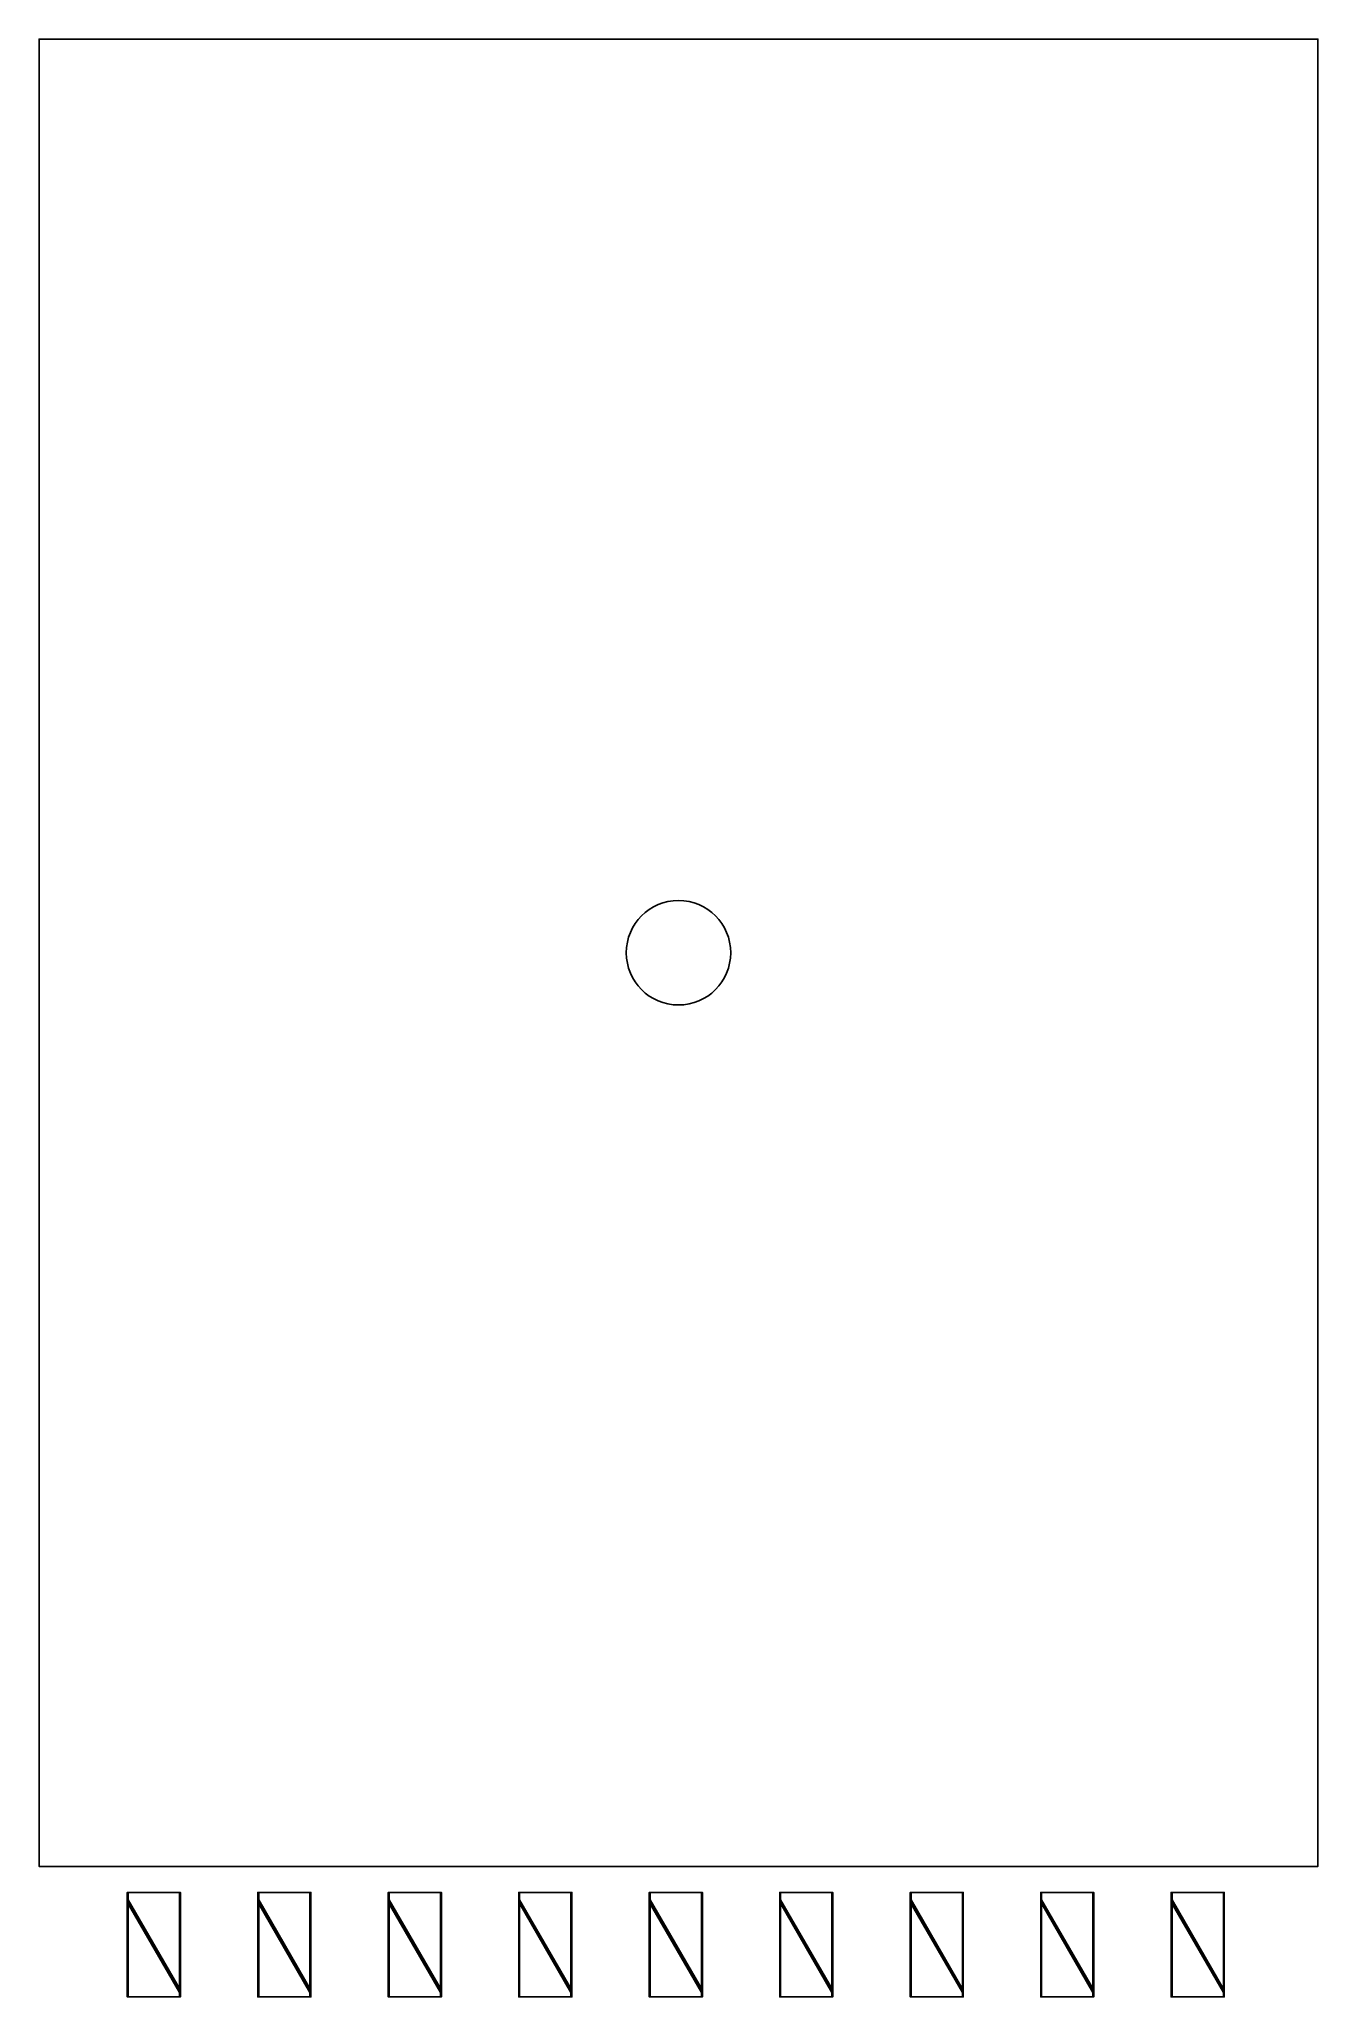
# Model space of a CAD drawing. Header units: metres. Extents: x -16.4 to 2.5, y -1.6 to 7.
# Drawn here: x -2.45 to 2.45, y -0.5 to 7 of the extents above; entities outside this region: 1.
import ezdxf

# ---------------------------------------------------------------- set-up
doc = ezdxf.new("R2010")
doc.units = ezdxf.units.M

msp = doc.modelspace()

# ---------------------------------------------------------------- linework, layer by layer
at = {"layer": 'Fixed Shading', "color": 9}
for points in [[(-1.91212, -0.5, -0.06979), (-2.11212, -0.5, -0.41621), (-2.11212, -0.1, -0.41621), (-1.91212, -0.1, -0.06979)], [(-1.91212, -0.1, -0.06979), (-2.11212, -0.1, -0.41621), (-2.11212, -0.5, -0.41621), (-1.91212, -0.5, -0.06979)], [(-2.10866, -0.1, -0.41821), (-2.11212, -0.5, -0.41621), (-2.10866, -0.5, -0.41821)], [(-2.10866, -0.5, -0.41821), (-2.11212, -0.5, -0.41621), (-2.10866, -0.1, -0.41821)], [(-1.90866, -0.1, -0.07179), (-2.11212, -0.1, -0.41621), (-2.10866, -0.1, -0.41821)], [(-2.10866, -0.1, -0.41821), (-2.11212, -0.1, -0.41621), (-1.90866, -0.1, -0.07179)], [(-1.91212, -0.5, 0.43021), (-2.11212, -0.5, 0.08379), (-2.11212, -0.1, 0.08379), (-1.91212, -0.1, 0.43021)], [(-1.91212, -0.1, 0.43021), (-2.11212, -0.1, 0.08379), (-2.11212, -0.5, 0.08379), (-1.91212, -0.5, 0.43021)], [(-2.10866, -0.1, 0.08179), (-2.11212, -0.5, 0.08379), (-2.10866, -0.5, 0.08179)], [(-2.10866, -0.5, 0.08179), (-2.11212, -0.5, 0.08379), (-2.10866, -0.1, 0.08179)], [(-1.90866, -0.1, 0.42821), (-2.11212, -0.1, 0.08379), (-2.10866, -0.1, 0.08179)], [(-2.10866, -0.1, 0.08179), (-2.11212, -0.1, 0.08379), (-1.90866, -0.1, 0.42821)], [(-2.10866, -0.12833, -1.05297), (-2.11212, -0.13731, -1.45287), (-2.10866, -0.13531, -1.45291)], [(-2.10866, -0.13531, -1.45291), (-2.11212, -0.13731, -1.45287), (-2.10866, -0.12833, -1.05297)], [(-1.90866, -0.47469, -1.04692), (-2.11212, -0.13033, -1.05293), (-2.10866, -0.12833, -1.05297)], [(-2.10866, -0.12833, -1.05297), (-2.11212, -0.13033, -1.05293), (-1.90866, -0.47469, -1.04692)], [(-2.10866, -0.12833, -0.55297), (-2.11212, -0.13731, -0.95287), (-2.10866, -0.13531, -0.95291)], [(-2.10866, -0.13531, -0.95291), (-2.11212, -0.13731, -0.95287), (-2.10866, -0.12833, -0.55297)], [(-1.90866, -0.47469, -0.54692), (-2.11212, -0.13033, -0.55293), (-2.10866, -0.12833, -0.55297)], [(-2.10866, -0.12833, -0.55297), (-2.11212, -0.13033, -0.55293), (-1.90866, -0.47469, -0.54692)], [(-2.10866, -0.12833, 0.94703), (-2.11212, -0.13731, 0.54713), (-2.10866, -0.13531, 0.54709)], [(-2.10866, -0.13531, 0.54709), (-2.11212, -0.13731, 0.54713), (-2.10866, -0.12833, 0.94703)], [(-1.90866, -0.47469, 0.95308), (-2.11212, -0.13033, 0.94707), (-2.10866, -0.12833, 0.94703)], [(-2.10866, -0.12833, 0.94703), (-2.11212, -0.13033, 0.94707), (-1.90866, -0.47469, 0.95308)], [(-2.10866, -0.12833, 1.44703), (-2.11212, -0.13731, 1.04713), (-2.10866, -0.13531, 1.04709)], [(-2.10866, -0.13531, 1.04709), (-2.11212, -0.13731, 1.04713), (-2.10866, -0.12833, 1.44703)], [(-1.90866, -0.47469, 1.45308), (-2.11212, -0.13033, 1.44707), (-2.10866, -0.12833, 1.44703)], [(-2.10866, -0.12833, 1.44703), (-2.11212, -0.13033, 1.44707), (-1.90866, -0.47469, 1.45308)], [(-1.91212, -0.48367, -1.44682), (-2.11212, -0.13731, -1.45287), (-2.11212, -0.13033, -1.05293), (-1.91212, -0.47669, -1.04689)], [(-1.91212, -0.47669, -1.04689), (-2.11212, -0.13033, -1.05293), (-2.11212, -0.13731, -1.45287), (-1.91212, -0.48367, -1.44682)], [(-1.91212, -0.48367, -0.94682), (-2.11212, -0.13731, -0.95287), (-2.11212, -0.13033, -0.55293), (-1.91212, -0.47669, -0.54689)], [(-1.91212, -0.47669, -0.54689), (-2.11212, -0.13033, -0.55293), (-2.11212, -0.13731, -0.95287), (-1.91212, -0.48367, -0.94682)], [(-1.91212, -0.48367, 0.55318), (-2.11212, -0.13731, 0.54713), (-2.11212, -0.13033, 0.94707), (-1.91212, -0.47669, 0.95311)], [(-1.91212, -0.47669, 0.95311), (-2.11212, -0.13033, 0.94707), (-2.11212, -0.13731, 0.54713), (-1.91212, -0.48367, 0.55318)], [(-1.91212, -0.48367, 1.05318), (-2.11212, -0.13731, 1.04713), (-2.11212, -0.13033, 1.44707), (-1.91212, -0.47669, 1.45311)], [(-1.91212, -0.47669, 1.45311), (-2.11212, -0.13033, 1.44707), (-2.11212, -0.13731, 1.04713), (-1.91212, -0.48367, 1.05318)], [(-1.90866, -0.1, -0.07179), (-2.10866, -0.1, -0.41821), (-2.10866, -0.5, -0.41821), (-1.90866, -0.5, -0.07179)], [(-1.90866, -0.5, -0.07179), (-2.10866, -0.5, -0.41821), (-2.10866, -0.1, -0.41821), (-1.90866, -0.1, -0.07179)], [(-1.90866, -0.1, 0.42821), (-2.10866, -0.1, 0.08179), (-2.10866, -0.5, 0.08179), (-1.90866, -0.5, 0.42821)], [(-1.90866, -0.5, 0.42821), (-2.10866, -0.5, 0.08179), (-2.10866, -0.1, 0.08179), (-1.90866, -0.1, 0.42821)], [(-1.90866, -0.47469, -1.04692), (-2.10866, -0.12833, -1.05297), (-2.10866, -0.13531, -1.45291), (-1.90866, -0.48167, -1.44686)], [(-1.90866, -0.48167, -1.44686), (-2.10866, -0.13531, -1.45291), (-2.10866, -0.12833, -1.05297), (-1.90866, -0.47469, -1.04692)], [(-1.90866, -0.47469, -0.54692), (-2.10866, -0.12833, -0.55297), (-2.10866, -0.13531, -0.95291), (-1.90866, -0.48167, -0.94686)], [(-1.90866, -0.48167, -0.94686), (-2.10866, -0.13531, -0.95291), (-2.10866, -0.12833, -0.55297), (-1.90866, -0.47469, -0.54692)], [(-1.90866, -0.47469, 0.95308), (-2.10866, -0.12833, 0.94703), (-2.10866, -0.13531, 0.54709), (-1.90866, -0.48167, 0.55314)], [(-1.90866, -0.48167, 0.55314), (-2.10866, -0.13531, 0.54709), (-2.10866, -0.12833, 0.94703), (-1.90866, -0.47469, 0.95308)], [(-1.90866, -0.47469, 1.45308), (-2.10866, -0.12833, 1.44703), (-2.10866, -0.13531, 1.04709), (-1.90866, -0.48167, 1.05314)], [(-1.90866, -0.48167, 1.05314), (-2.10866, -0.13531, 1.04709), (-2.10866, -0.12833, 1.44703), (-1.90866, -0.47469, 1.45308)], [(-2.10866, -0.13531, -1.45291), (-1.91212, -0.48367, -1.44682), (-1.90866, -0.48167, -1.44686)], [(-1.90866, -0.48167, -1.44686), (-1.91212, -0.48367, -1.44682), (-2.10866, -0.13531, -1.45291)], [(-2.10866, -0.13531, -0.95291), (-1.91212, -0.48367, -0.94682), (-1.90866, -0.48167, -0.94686)], [(-1.90866, -0.48167, -0.94686), (-1.91212, -0.48367, -0.94682), (-2.10866, -0.13531, -0.95291)], [(-2.10866, -0.13531, 0.54709), (-1.91212, -0.48367, 0.55318), (-1.90866, -0.48167, 0.55314)], [(-1.90866, -0.48167, 0.55314), (-1.91212, -0.48367, 0.55318), (-2.10866, -0.13531, 0.54709)], [(-2.10866, -0.13531, 1.04709), (-1.91212, -0.48367, 1.05318), (-1.90866, -0.48167, 1.05314)], [(-1.90866, -0.48167, 1.05314), (-1.91212, -0.48367, 1.05318), (-2.10866, -0.13531, 1.04709)], [(-1.90866, -0.5, -0.07179), (-1.91212, -0.1, -0.06979), (-1.90866, -0.1, -0.07179)], [(-1.90866, -0.1, -0.07179), (-1.91212, -0.1, -0.06979), (-1.90866, -0.5, -0.07179)], [(-1.90866, -0.5, 0.42821), (-1.91212, -0.1, 0.43021), (-1.90866, -0.1, 0.42821)], [(-1.90866, -0.1, 0.42821), (-1.91212, -0.1, 0.43021), (-1.90866, -0.5, 0.42821)], [(-1.41212, -0.5, -0.06979), (-1.61212, -0.5, -0.41621), (-1.61212, -0.1, -0.41621), (-1.41212, -0.1, -0.06979)], [(-1.41212, -0.1, -0.06979), (-1.61212, -0.1, -0.41621), (-1.61212, -0.5, -0.41621), (-1.41212, -0.5, -0.06979)], [(-1.60866, -0.1, -0.41821), (-1.61212, -0.5, -0.41621), (-1.60866, -0.5, -0.41821)], [(-1.60866, -0.5, -0.41821), (-1.61212, -0.5, -0.41621), (-1.60866, -0.1, -0.41821)], [(-1.40866, -0.1, -0.07179), (-1.61212, -0.1, -0.41621), (-1.60866, -0.1, -0.41821)], [(-1.60866, -0.1, -0.41821), (-1.61212, -0.1, -0.41621), (-1.40866, -0.1, -0.07179)], [(-1.41212, -0.5, 0.43021), (-1.61212, -0.5, 0.08379), (-1.61212, -0.1, 0.08379), (-1.41212, -0.1, 0.43021)], [(-1.41212, -0.1, 0.43021), (-1.61212, -0.1, 0.08379), (-1.61212, -0.5, 0.08379), (-1.41212, -0.5, 0.43021)], [(-1.60866, -0.1, 0.08179), (-1.61212, -0.5, 0.08379), (-1.60866, -0.5, 0.08179)], [(-1.60866, -0.5, 0.08179), (-1.61212, -0.5, 0.08379), (-1.60866, -0.1, 0.08179)], [(-1.40866, -0.1, 0.42821), (-1.61212, -0.1, 0.08379), (-1.60866, -0.1, 0.08179)], [(-1.60866, -0.1, 0.08179), (-1.61212, -0.1, 0.08379), (-1.40866, -0.1, 0.42821)], [(-1.60866, -0.12833, -1.05297), (-1.61212, -0.13731, -1.45287), (-1.60866, -0.13531, -1.45291)], [(-1.60866, -0.13531, -1.45291), (-1.61212, -0.13731, -1.45287), (-1.60866, -0.12833, -1.05297)], [(-1.40866, -0.47469, -1.04692), (-1.61212, -0.13033, -1.05293), (-1.60866, -0.12833, -1.05297)], [(-1.60866, -0.12833, -1.05297), (-1.61212, -0.13033, -1.05293), (-1.40866, -0.47469, -1.04692)], [(-1.60866, -0.12833, -0.55297), (-1.61212, -0.13731, -0.95287), (-1.60866, -0.13531, -0.95291)], [(-1.60866, -0.13531, -0.95291), (-1.61212, -0.13731, -0.95287), (-1.60866, -0.12833, -0.55297)], [(-1.40866, -0.47469, -0.54692), (-1.61212, -0.13033, -0.55293), (-1.60866, -0.12833, -0.55297)], [(-1.60866, -0.12833, -0.55297), (-1.61212, -0.13033, -0.55293), (-1.40866, -0.47469, -0.54692)], [(-1.60866, -0.12833, 0.94703), (-1.61212, -0.13731, 0.54713), (-1.60866, -0.13531, 0.54709)], [(-1.60866, -0.13531, 0.54709), (-1.61212, -0.13731, 0.54713), (-1.60866, -0.12833, 0.94703)], [(-1.40866, -0.47469, 0.95308), (-1.61212, -0.13033, 0.94707), (-1.60866, -0.12833, 0.94703)], [(-1.60866, -0.12833, 0.94703), (-1.61212, -0.13033, 0.94707), (-1.40866, -0.47469, 0.95308)], [(-1.60866, -0.12833, 1.44703), (-1.61212, -0.13731, 1.04713), (-1.60866, -0.13531, 1.04709)], [(-1.60866, -0.13531, 1.04709), (-1.61212, -0.13731, 1.04713), (-1.60866, -0.12833, 1.44703)], [(-1.40866, -0.47469, 1.45308), (-1.61212, -0.13033, 1.44707), (-1.60866, -0.12833, 1.44703)], [(-1.60866, -0.12833, 1.44703), (-1.61212, -0.13033, 1.44707), (-1.40866, -0.47469, 1.45308)], [(-1.41212, -0.48367, -1.44682), (-1.61212, -0.13731, -1.45287), (-1.61212, -0.13033, -1.05293), (-1.41212, -0.47669, -1.04689)], [(-1.41212, -0.47669, -1.04689), (-1.61212, -0.13033, -1.05293), (-1.61212, -0.13731, -1.45287), (-1.41212, -0.48367, -1.44682)], [(-1.41212, -0.48367, -0.94682), (-1.61212, -0.13731, -0.95287), (-1.61212, -0.13033, -0.55293), (-1.41212, -0.47669, -0.54689)], [(-1.41212, -0.47669, -0.54689), (-1.61212, -0.13033, -0.55293), (-1.61212, -0.13731, -0.95287), (-1.41212, -0.48367, -0.94682)], [(-1.41212, -0.48367, 0.55318), (-1.61212, -0.13731, 0.54713), (-1.61212, -0.13033, 0.94707), (-1.41212, -0.47669, 0.95311)], [(-1.41212, -0.47669, 0.95311), (-1.61212, -0.13033, 0.94707), (-1.61212, -0.13731, 0.54713), (-1.41212, -0.48367, 0.55318)], [(-1.41212, -0.48367, 1.05318), (-1.61212, -0.13731, 1.04713), (-1.61212, -0.13033, 1.44707), (-1.41212, -0.47669, 1.45311)], [(-1.41212, -0.47669, 1.45311), (-1.61212, -0.13033, 1.44707), (-1.61212, -0.13731, 1.04713), (-1.41212, -0.48367, 1.05318)], [(-1.40866, -0.1, -0.07179), (-1.60866, -0.1, -0.41821), (-1.60866, -0.5, -0.41821), (-1.40866, -0.5, -0.07179)], [(-1.40866, -0.5, -0.07179), (-1.60866, -0.5, -0.41821), (-1.60866, -0.1, -0.41821), (-1.40866, -0.1, -0.07179)], [(-1.40866, -0.1, 0.42821), (-1.60866, -0.1, 0.08179), (-1.60866, -0.5, 0.08179), (-1.40866, -0.5, 0.42821)], [(-1.40866, -0.5, 0.42821), (-1.60866, -0.5, 0.08179), (-1.60866, -0.1, 0.08179), (-1.40866, -0.1, 0.42821)], [(-1.40866, -0.47469, -1.04692), (-1.60866, -0.12833, -1.05297), (-1.60866, -0.13531, -1.45291), (-1.40866, -0.48167, -1.44686)], [(-1.40866, -0.48167, -1.44686), (-1.60866, -0.13531, -1.45291), (-1.60866, -0.12833, -1.05297), (-1.40866, -0.47469, -1.04692)], [(-1.40866, -0.47469, -0.54692), (-1.60866, -0.12833, -0.55297), (-1.60866, -0.13531, -0.95291), (-1.40866, -0.48167, -0.94686)], [(-1.40866, -0.48167, -0.94686), (-1.60866, -0.13531, -0.95291), (-1.60866, -0.12833, -0.55297), (-1.40866, -0.47469, -0.54692)], [(-1.40866, -0.47469, 0.95308), (-1.60866, -0.12833, 0.94703), (-1.60866, -0.13531, 0.54709), (-1.40866, -0.48167, 0.55314)], [(-1.40866, -0.48167, 0.55314), (-1.60866, -0.13531, 0.54709), (-1.60866, -0.12833, 0.94703), (-1.40866, -0.47469, 0.95308)], [(-1.40866, -0.47469, 1.45308), (-1.60866, -0.12833, 1.44703), (-1.60866, -0.13531, 1.04709), (-1.40866, -0.48167, 1.05314)], [(-1.40866, -0.48167, 1.05314), (-1.60866, -0.13531, 1.04709), (-1.60866, -0.12833, 1.44703), (-1.40866, -0.47469, 1.45308)], [(-1.60866, -0.13531, -1.45291), (-1.41212, -0.48367, -1.44682), (-1.40866, -0.48167, -1.44686)], [(-1.40866, -0.48167, -1.44686), (-1.41212, -0.48367, -1.44682), (-1.60866, -0.13531, -1.45291)], [(-1.60866, -0.13531, -0.95291), (-1.41212, -0.48367, -0.94682), (-1.40866, -0.48167, -0.94686)], [(-1.40866, -0.48167, -0.94686), (-1.41212, -0.48367, -0.94682), (-1.60866, -0.13531, -0.95291)], [(-1.60866, -0.13531, 0.54709), (-1.41212, -0.48367, 0.55318), (-1.40866, -0.48167, 0.55314)], [(-1.40866, -0.48167, 0.55314), (-1.41212, -0.48367, 0.55318), (-1.60866, -0.13531, 0.54709)], [(-1.60866, -0.13531, 1.04709), (-1.41212, -0.48367, 1.05318), (-1.40866, -0.48167, 1.05314)], [(-1.40866, -0.48167, 1.05314), (-1.41212, -0.48367, 1.05318), (-1.60866, -0.13531, 1.04709)], [(-1.40866, -0.5, -0.07179), (-1.41212, -0.1, -0.06979), (-1.40866, -0.1, -0.07179)], [(-1.40866, -0.1, -0.07179), (-1.41212, -0.1, -0.06979), (-1.40866, -0.5, -0.07179)], [(-1.40866, -0.5, 0.42821), (-1.41212, -0.1, 0.43021), (-1.40866, -0.1, 0.42821)], [(-1.40866, -0.1, 0.42821), (-1.41212, -0.1, 0.43021), (-1.40866, -0.5, 0.42821)], [(-0.91212, -0.5, -0.06979), (-1.11212, -0.5, -0.41621), (-1.11212, -0.1, -0.41621), (-0.91212, -0.1, -0.06979)], [(-0.91212, -0.1, -0.06979), (-1.11212, -0.1, -0.41621), (-1.11212, -0.5, -0.41621), (-0.91212, -0.5, -0.06979)], [(-1.10866, -0.1, -0.41821), (-1.11212, -0.5, -0.41621), (-1.10866, -0.5, -0.41821)], [(-1.10866, -0.5, -0.41821), (-1.11212, -0.5, -0.41621), (-1.10866, -0.1, -0.41821)], [(-0.90866, -0.1, -0.07179), (-1.11212, -0.1, -0.41621), (-1.10866, -0.1, -0.41821)], [(-1.10866, -0.1, -0.41821), (-1.11212, -0.1, -0.41621), (-0.90866, -0.1, -0.07179)], [(-0.91212, -0.5, 0.43021), (-1.11212, -0.5, 0.08379), (-1.11212, -0.1, 0.08379), (-0.91212, -0.1, 0.43021)], [(-0.91212, -0.1, 0.43021), (-1.11212, -0.1, 0.08379), (-1.11212, -0.5, 0.08379), (-0.91212, -0.5, 0.43021)], [(-1.10866, -0.1, 0.08179), (-1.11212, -0.5, 0.08379), (-1.10866, -0.5, 0.08179)], [(-1.10866, -0.5, 0.08179), (-1.11212, -0.5, 0.08379), (-1.10866, -0.1, 0.08179)], [(-0.90866, -0.1, 0.42821), (-1.11212, -0.1, 0.08379), (-1.10866, -0.1, 0.08179)], [(-1.10866, -0.1, 0.08179), (-1.11212, -0.1, 0.08379), (-0.90866, -0.1, 0.42821)], [(-1.10866, -0.12833, -1.05297), (-1.11212, -0.13731, -1.45287), (-1.10866, -0.13531, -1.45291)], [(-1.10866, -0.13531, -1.45291), (-1.11212, -0.13731, -1.45287), (-1.10866, -0.12833, -1.05297)], [(-0.90866, -0.47469, -1.04692), (-1.11212, -0.13033, -1.05293), (-1.10866, -0.12833, -1.05297)], [(-1.10866, -0.12833, -1.05297), (-1.11212, -0.13033, -1.05293), (-0.90866, -0.47469, -1.04692)], [(-1.10866, -0.12833, -0.55297), (-1.11212, -0.13731, -0.95287), (-1.10866, -0.13531, -0.95291)], [(-1.10866, -0.13531, -0.95291), (-1.11212, -0.13731, -0.95287), (-1.10866, -0.12833, -0.55297)], [(-0.90866, -0.47469, -0.54692), (-1.11212, -0.13033, -0.55293), (-1.10866, -0.12833, -0.55297)], [(-1.10866, -0.12833, -0.55297), (-1.11212, -0.13033, -0.55293), (-0.90866, -0.47469, -0.54692)], [(-1.10866, -0.12833, 0.94703), (-1.11212, -0.13731, 0.54713), (-1.10866, -0.13531, 0.54709)], [(-1.10866, -0.13531, 0.54709), (-1.11212, -0.13731, 0.54713), (-1.10866, -0.12833, 0.94703)], [(-0.90866, -0.47469, 0.95308), (-1.11212, -0.13033, 0.94707), (-1.10866, -0.12833, 0.94703)], [(-1.10866, -0.12833, 0.94703), (-1.11212, -0.13033, 0.94707), (-0.90866, -0.47469, 0.95308)], [(-1.10866, -0.12833, 1.44703), (-1.11212, -0.13731, 1.04713), (-1.10866, -0.13531, 1.04709)], [(-1.10866, -0.13531, 1.04709), (-1.11212, -0.13731, 1.04713), (-1.10866, -0.12833, 1.44703)], [(-0.90866, -0.47469, 1.45308), (-1.11212, -0.13033, 1.44707), (-1.10866, -0.12833, 1.44703)], [(-1.10866, -0.12833, 1.44703), (-1.11212, -0.13033, 1.44707), (-0.90866, -0.47469, 1.45308)], [(-0.91212, -0.48367, -1.44682), (-1.11212, -0.13731, -1.45287), (-1.11212, -0.13033, -1.05293), (-0.91212, -0.47669, -1.04689)], [(-0.91212, -0.47669, -1.04689), (-1.11212, -0.13033, -1.05293), (-1.11212, -0.13731, -1.45287), (-0.91212, -0.48367, -1.44682)], [(-0.91212, -0.48367, -0.94682), (-1.11212, -0.13731, -0.95287), (-1.11212, -0.13033, -0.55293), (-0.91212, -0.47669, -0.54689)], [(-0.91212, -0.47669, -0.54689), (-1.11212, -0.13033, -0.55293), (-1.11212, -0.13731, -0.95287), (-0.91212, -0.48367, -0.94682)], [(-0.91212, -0.48367, 0.55318), (-1.11212, -0.13731, 0.54713), (-1.11212, -0.13033, 0.94707), (-0.91212, -0.47669, 0.95311)], [(-0.91212, -0.47669, 0.95311), (-1.11212, -0.13033, 0.94707), (-1.11212, -0.13731, 0.54713), (-0.91212, -0.48367, 0.55318)], [(-0.91212, -0.48367, 1.05318), (-1.11212, -0.13731, 1.04713), (-1.11212, -0.13033, 1.44707), (-0.91212, -0.47669, 1.45311)], [(-0.91212, -0.47669, 1.45311), (-1.11212, -0.13033, 1.44707), (-1.11212, -0.13731, 1.04713), (-0.91212, -0.48367, 1.05318)], [(-0.90866, -0.1, -0.07179), (-1.10866, -0.1, -0.41821), (-1.10866, -0.5, -0.41821), (-0.90866, -0.5, -0.07179)], [(-0.90866, -0.5, -0.07179), (-1.10866, -0.5, -0.41821), (-1.10866, -0.1, -0.41821), (-0.90866, -0.1, -0.07179)], [(-0.90866, -0.1, 0.42821), (-1.10866, -0.1, 0.08179), (-1.10866, -0.5, 0.08179), (-0.90866, -0.5, 0.42821)], [(-0.90866, -0.5, 0.42821), (-1.10866, -0.5, 0.08179), (-1.10866, -0.1, 0.08179), (-0.90866, -0.1, 0.42821)], [(-0.90866, -0.47469, -1.04692), (-1.10866, -0.12833, -1.05297), (-1.10866, -0.13531, -1.45291), (-0.90866, -0.48167, -1.44686)], [(-0.90866, -0.48167, -1.44686), (-1.10866, -0.13531, -1.45291), (-1.10866, -0.12833, -1.05297), (-0.90866, -0.47469, -1.04692)], [(-0.90866, -0.47469, -0.54692), (-1.10866, -0.12833, -0.55297), (-1.10866, -0.13531, -0.95291), (-0.90866, -0.48167, -0.94686)], [(-0.90866, -0.48167, -0.94686), (-1.10866, -0.13531, -0.95291), (-1.10866, -0.12833, -0.55297), (-0.90866, -0.47469, -0.54692)], [(-0.90866, -0.47469, 0.95308), (-1.10866, -0.12833, 0.94703), (-1.10866, -0.13531, 0.54709), (-0.90866, -0.48167, 0.55314)], [(-0.90866, -0.48167, 0.55314), (-1.10866, -0.13531, 0.54709), (-1.10866, -0.12833, 0.94703), (-0.90866, -0.47469, 0.95308)], [(-0.90866, -0.47469, 1.45308), (-1.10866, -0.12833, 1.44703), (-1.10866, -0.13531, 1.04709), (-0.90866, -0.48167, 1.05314)], [(-0.90866, -0.48167, 1.05314), (-1.10866, -0.13531, 1.04709), (-1.10866, -0.12833, 1.44703), (-0.90866, -0.47469, 1.45308)], [(-1.10866, -0.13531, -1.45291), (-0.91212, -0.48367, -1.44682), (-0.90866, -0.48167, -1.44686)], [(-0.90866, -0.48167, -1.44686), (-0.91212, -0.48367, -1.44682), (-1.10866, -0.13531, -1.45291)], [(-1.10866, -0.13531, -0.95291), (-0.91212, -0.48367, -0.94682), (-0.90866, -0.48167, -0.94686)], [(-0.90866, -0.48167, -0.94686), (-0.91212, -0.48367, -0.94682), (-1.10866, -0.13531, -0.95291)], [(-1.10866, -0.13531, 0.54709), (-0.91212, -0.48367, 0.55318), (-0.90866, -0.48167, 0.55314)], [(-0.90866, -0.48167, 0.55314), (-0.91212, -0.48367, 0.55318), (-1.10866, -0.13531, 0.54709)], [(-1.10866, -0.13531, 1.04709), (-0.91212, -0.48367, 1.05318), (-0.90866, -0.48167, 1.05314)], [(-0.90866, -0.48167, 1.05314), (-0.91212, -0.48367, 1.05318), (-1.10866, -0.13531, 1.04709)], [(-0.90866, -0.5, -0.07179), (-0.91212, -0.1, -0.06979), (-0.90866, -0.1, -0.07179)], [(-0.90866, -0.1, -0.07179), (-0.91212, -0.1, -0.06979), (-0.90866, -0.5, -0.07179)], [(-0.90866, -0.5, 0.42821), (-0.91212, -0.1, 0.43021), (-0.90866, -0.1, 0.42821)], [(-0.90866, -0.1, 0.42821), (-0.91212, -0.1, 0.43021), (-0.90866, -0.5, 0.42821)], [(-0.41212, -0.5, -0.06979), (-0.61212, -0.5, -0.41621), (-0.61212, -0.1, -0.41621), (-0.41212, -0.1, -0.06979)], [(-0.41212, -0.1, -0.06979), (-0.61212, -0.1, -0.41621), (-0.61212, -0.5, -0.41621), (-0.41212, -0.5, -0.06979)], [(-0.60866, -0.1, -0.41821), (-0.61212, -0.5, -0.41621), (-0.60866, -0.5, -0.41821)], [(-0.60866, -0.5, -0.41821), (-0.61212, -0.5, -0.41621), (-0.60866, -0.1, -0.41821)], [(-0.40866, -0.1, -0.07179), (-0.61212, -0.1, -0.41621), (-0.60866, -0.1, -0.41821)], [(-0.60866, -0.1, -0.41821), (-0.61212, -0.1, -0.41621), (-0.40866, -0.1, -0.07179)], [(-0.41212, -0.5, 0.43021), (-0.61212, -0.5, 0.08379), (-0.61212, -0.1, 0.08379), (-0.41212, -0.1, 0.43021)], [(-0.41212, -0.1, 0.43021), (-0.61212, -0.1, 0.08379), (-0.61212, -0.5, 0.08379), (-0.41212, -0.5, 0.43021)], [(-0.60866, -0.1, 0.08179), (-0.61212, -0.5, 0.08379), (-0.60866, -0.5, 0.08179)], [(-0.60866, -0.5, 0.08179), (-0.61212, -0.5, 0.08379), (-0.60866, -0.1, 0.08179)], [(-0.40866, -0.1, 0.42821), (-0.61212, -0.1, 0.08379), (-0.60866, -0.1, 0.08179)], [(-0.60866, -0.1, 0.08179), (-0.61212, -0.1, 0.08379), (-0.40866, -0.1, 0.42821)], [(-0.60866, -0.12833, -1.05297), (-0.61212, -0.13731, -1.45287), (-0.60866, -0.13531, -1.45291)], [(-0.60866, -0.13531, -1.45291), (-0.61212, -0.13731, -1.45287), (-0.60866, -0.12833, -1.05297)], [(-0.40866, -0.47469, -1.04692), (-0.61212, -0.13033, -1.05293), (-0.60866, -0.12833, -1.05297)], [(-0.60866, -0.12833, -1.05297), (-0.61212, -0.13033, -1.05293), (-0.40866, -0.47469, -1.04692)], [(-0.60866, -0.12833, -0.55297), (-0.61212, -0.13731, -0.95287), (-0.60866, -0.13531, -0.95291)], [(-0.60866, -0.13531, -0.95291), (-0.61212, -0.13731, -0.95287), (-0.60866, -0.12833, -0.55297)], [(-0.40866, -0.47469, -0.54692), (-0.61212, -0.13033, -0.55293), (-0.60866, -0.12833, -0.55297)], [(-0.60866, -0.12833, -0.55297), (-0.61212, -0.13033, -0.55293), (-0.40866, -0.47469, -0.54692)], [(-0.60866, -0.12833, 0.94703), (-0.61212, -0.13731, 0.54713), (-0.60866, -0.13531, 0.54709)], [(-0.60866, -0.13531, 0.54709), (-0.61212, -0.13731, 0.54713), (-0.60866, -0.12833, 0.94703)], [(-0.40866, -0.47469, 0.95308), (-0.61212, -0.13033, 0.94707), (-0.60866, -0.12833, 0.94703)], [(-0.60866, -0.12833, 0.94703), (-0.61212, -0.13033, 0.94707), (-0.40866, -0.47469, 0.95308)], [(-0.60866, -0.12833, 1.44703), (-0.61212, -0.13731, 1.04713), (-0.60866, -0.13531, 1.04709)], [(-0.60866, -0.13531, 1.04709), (-0.61212, -0.13731, 1.04713), (-0.60866, -0.12833, 1.44703)], [(-0.40866, -0.47469, 1.45308), (-0.61212, -0.13033, 1.44707), (-0.60866, -0.12833, 1.44703)], [(-0.60866, -0.12833, 1.44703), (-0.61212, -0.13033, 1.44707), (-0.40866, -0.47469, 1.45308)], [(-0.41212, -0.48367, -1.44682), (-0.61212, -0.13731, -1.45287), (-0.61212, -0.13033, -1.05293), (-0.41212, -0.47669, -1.04689)], [(-0.41212, -0.47669, -1.04689), (-0.61212, -0.13033, -1.05293), (-0.61212, -0.13731, -1.45287), (-0.41212, -0.48367, -1.44682)], [(-0.41212, -0.48367, -0.94682), (-0.61212, -0.13731, -0.95287), (-0.61212, -0.13033, -0.55293), (-0.41212, -0.47669, -0.54689)], [(-0.41212, -0.47669, -0.54689), (-0.61212, -0.13033, -0.55293), (-0.61212, -0.13731, -0.95287), (-0.41212, -0.48367, -0.94682)], [(-0.41212, -0.48367, 0.55318), (-0.61212, -0.13731, 0.54713), (-0.61212, -0.13033, 0.94707), (-0.41212, -0.47669, 0.95311)], [(-0.41212, -0.47669, 0.95311), (-0.61212, -0.13033, 0.94707), (-0.61212, -0.13731, 0.54713), (-0.41212, -0.48367, 0.55318)], [(-0.41212, -0.48367, 1.05318), (-0.61212, -0.13731, 1.04713), (-0.61212, -0.13033, 1.44707), (-0.41212, -0.47669, 1.45311)], [(-0.41212, -0.47669, 1.45311), (-0.61212, -0.13033, 1.44707), (-0.61212, -0.13731, 1.04713), (-0.41212, -0.48367, 1.05318)], [(-0.40866, -0.1, -0.07179), (-0.60866, -0.1, -0.41821), (-0.60866, -0.5, -0.41821), (-0.40866, -0.5, -0.07179)], [(-0.40866, -0.5, -0.07179), (-0.60866, -0.5, -0.41821), (-0.60866, -0.1, -0.41821), (-0.40866, -0.1, -0.07179)], [(-0.40866, -0.1, 0.42821), (-0.60866, -0.1, 0.08179), (-0.60866, -0.5, 0.08179), (-0.40866, -0.5, 0.42821)], [(-0.40866, -0.5, 0.42821), (-0.60866, -0.5, 0.08179), (-0.60866, -0.1, 0.08179), (-0.40866, -0.1, 0.42821)], [(-0.40866, -0.47469, -1.04692), (-0.60866, -0.12833, -1.05297), (-0.60866, -0.13531, -1.45291), (-0.40866, -0.48167, -1.44686)], [(-0.40866, -0.48167, -1.44686), (-0.60866, -0.13531, -1.45291), (-0.60866, -0.12833, -1.05297), (-0.40866, -0.47469, -1.04692)], [(-0.40866, -0.47469, -0.54692), (-0.60866, -0.12833, -0.55297), (-0.60866, -0.13531, -0.95291), (-0.40866, -0.48167, -0.94686)], [(-0.40866, -0.48167, -0.94686), (-0.60866, -0.13531, -0.95291), (-0.60866, -0.12833, -0.55297), (-0.40866, -0.47469, -0.54692)], [(-0.40866, -0.47469, 0.95308), (-0.60866, -0.12833, 0.94703), (-0.60866, -0.13531, 0.54709), (-0.40866, -0.48167, 0.55314)], [(-0.40866, -0.48167, 0.55314), (-0.60866, -0.13531, 0.54709), (-0.60866, -0.12833, 0.94703), (-0.40866, -0.47469, 0.95308)], [(-0.40866, -0.47469, 1.45308), (-0.60866, -0.12833, 1.44703), (-0.60866, -0.13531, 1.04709), (-0.40866, -0.48167, 1.05314)], [(-0.40866, -0.48167, 1.05314), (-0.60866, -0.13531, 1.04709), (-0.60866, -0.12833, 1.44703), (-0.40866, -0.47469, 1.45308)], [(-0.60866, -0.13531, -1.45291), (-0.41212, -0.48367, -1.44682), (-0.40866, -0.48167, -1.44686)], [(-0.40866, -0.48167, -1.44686), (-0.41212, -0.48367, -1.44682), (-0.60866, -0.13531, -1.45291)], [(-0.60866, -0.13531, -0.95291), (-0.41212, -0.48367, -0.94682), (-0.40866, -0.48167, -0.94686)], [(-0.40866, -0.48167, -0.94686), (-0.41212, -0.48367, -0.94682), (-0.60866, -0.13531, -0.95291)], [(-0.60866, -0.13531, 0.54709), (-0.41212, -0.48367, 0.55318), (-0.40866, -0.48167, 0.55314)], [(-0.40866, -0.48167, 0.55314), (-0.41212, -0.48367, 0.55318), (-0.60866, -0.13531, 0.54709)], [(-0.60866, -0.13531, 1.04709), (-0.41212, -0.48367, 1.05318), (-0.40866, -0.48167, 1.05314)], [(-0.40866, -0.48167, 1.05314), (-0.41212, -0.48367, 1.05318), (-0.60866, -0.13531, 1.04709)], [(-0.40866, -0.5, -0.07179), (-0.41212, -0.1, -0.06979), (-0.40866, -0.1, -0.07179)], [(-0.40866, -0.1, -0.07179), (-0.41212, -0.1, -0.06979), (-0.40866, -0.5, -0.07179)], [(-0.40866, -0.5, 0.42821), (-0.41212, -0.1, 0.43021), (-0.40866, -0.1, 0.42821)], [(-0.40866, -0.1, 0.42821), (-0.41212, -0.1, 0.43021), (-0.40866, -0.5, 0.42821)], [(0.08788, -0.5, -0.06979), (-0.11212, -0.5, -0.41621), (-0.11212, -0.1, -0.41621), (0.08788, -0.1, -0.06979)], [(0.08788, -0.1, -0.06979), (-0.11212, -0.1, -0.41621), (-0.11212, -0.5, -0.41621), (0.08788, -0.5, -0.06979)], [(-0.10866, -0.1, -0.41821), (-0.11212, -0.5, -0.41621), (-0.10866, -0.5, -0.41821)], [(-0.10866, -0.5, -0.41821), (-0.11212, -0.5, -0.41621), (-0.10866, -0.1, -0.41821)], [(0.09134, -0.1, -0.07179), (-0.11212, -0.1, -0.41621), (-0.10866, -0.1, -0.41821)], [(-0.10866, -0.1, -0.41821), (-0.11212, -0.1, -0.41621), (0.09134, -0.1, -0.07179)], [(0.08788, -0.5, 0.43021), (-0.11212, -0.5, 0.08379), (-0.11212, -0.1, 0.08379), (0.08788, -0.1, 0.43021)], [(0.08788, -0.1, 0.43021), (-0.11212, -0.1, 0.08379), (-0.11212, -0.5, 0.08379), (0.08788, -0.5, 0.43021)], [(-0.10866, -0.1, 0.08179), (-0.11212, -0.5, 0.08379), (-0.10866, -0.5, 0.08179)], [(-0.10866, -0.5, 0.08179), (-0.11212, -0.5, 0.08379), (-0.10866, -0.1, 0.08179)], [(0.09134, -0.1, 0.42821), (-0.11212, -0.1, 0.08379), (-0.10866, -0.1, 0.08179)], [(-0.10866, -0.1, 0.08179), (-0.11212, -0.1, 0.08379), (0.09134, -0.1, 0.42821)], [(-0.10866, -0.12833, -1.05297), (-0.11212, -0.13731, -1.45287), (-0.10866, -0.13531, -1.45291)], [(-0.10866, -0.13531, -1.45291), (-0.11212, -0.13731, -1.45287), (-0.10866, -0.12833, -1.05297)], [(0.09134, -0.47469, -1.04692), (-0.11212, -0.13033, -1.05293), (-0.10866, -0.12833, -1.05297)], [(-0.10866, -0.12833, -1.05297), (-0.11212, -0.13033, -1.05293), (0.09134, -0.47469, -1.04692)], [(-0.10866, -0.12833, -0.55297), (-0.11212, -0.13731, -0.95287), (-0.10866, -0.13531, -0.95291)], [(-0.10866, -0.13531, -0.95291), (-0.11212, -0.13731, -0.95287), (-0.10866, -0.12833, -0.55297)], [(0.09134, -0.47469, -0.54692), (-0.11212, -0.13033, -0.55293), (-0.10866, -0.12833, -0.55297)], [(-0.10866, -0.12833, -0.55297), (-0.11212, -0.13033, -0.55293), (0.09134, -0.47469, -0.54692)], [(-0.10866, -0.12833, 0.94703), (-0.11212, -0.13731, 0.54713), (-0.10866, -0.13531, 0.54709)], [(-0.10866, -0.13531, 0.54709), (-0.11212, -0.13731, 0.54713), (-0.10866, -0.12833, 0.94703)], [(0.09134, -0.47469, 0.95308), (-0.11212, -0.13033, 0.94707), (-0.10866, -0.12833, 0.94703)], [(-0.10866, -0.12833, 0.94703), (-0.11212, -0.13033, 0.94707), (0.09134, -0.47469, 0.95308)], [(-0.10866, -0.12833, 1.44703), (-0.11212, -0.13731, 1.04713), (-0.10866, -0.13531, 1.04709)], [(-0.10866, -0.13531, 1.04709), (-0.11212, -0.13731, 1.04713), (-0.10866, -0.12833, 1.44703)], [(0.09134, -0.47469, 1.45308), (-0.11212, -0.13033, 1.44707), (-0.10866, -0.12833, 1.44703)], [(-0.10866, -0.12833, 1.44703), (-0.11212, -0.13033, 1.44707), (0.09134, -0.47469, 1.45308)], [(0.08788, -0.48367, -1.44682), (-0.11212, -0.13731, -1.45287), (-0.11212, -0.13033, -1.05293), (0.08788, -0.47669, -1.04689)], [(0.08788, -0.47669, -1.04689), (-0.11212, -0.13033, -1.05293), (-0.11212, -0.13731, -1.45287), (0.08788, -0.48367, -1.44682)], [(0.08788, -0.48367, -0.94682), (-0.11212, -0.13731, -0.95287), (-0.11212, -0.13033, -0.55293), (0.08788, -0.47669, -0.54689)], [(0.08788, -0.47669, -0.54689), (-0.11212, -0.13033, -0.55293), (-0.11212, -0.13731, -0.95287), (0.08788, -0.48367, -0.94682)], [(0.08788, -0.48367, 0.55318), (-0.11212, -0.13731, 0.54713), (-0.11212, -0.13033, 0.94707), (0.08788, -0.47669, 0.95311)], [(0.08788, -0.47669, 0.95311), (-0.11212, -0.13033, 0.94707), (-0.11212, -0.13731, 0.54713), (0.08788, -0.48367, 0.55318)], [(0.08788, -0.48367, 1.05318), (-0.11212, -0.13731, 1.04713), (-0.11212, -0.13033, 1.44707), (0.08788, -0.47669, 1.45311)], [(0.08788, -0.47669, 1.45311), (-0.11212, -0.13033, 1.44707), (-0.11212, -0.13731, 1.04713), (0.08788, -0.48367, 1.05318)], [(0.09134, -0.1, -0.07179), (-0.10866, -0.1, -0.41821), (-0.10866, -0.5, -0.41821), (0.09134, -0.5, -0.07179)], [(0.09134, -0.5, -0.07179), (-0.10866, -0.5, -0.41821), (-0.10866, -0.1, -0.41821), (0.09134, -0.1, -0.07179)], [(0.09134, -0.1, 0.42821), (-0.10866, -0.1, 0.08179), (-0.10866, -0.5, 0.08179), (0.09134, -0.5, 0.42821)], [(0.09134, -0.5, 0.42821), (-0.10866, -0.5, 0.08179), (-0.10866, -0.1, 0.08179), (0.09134, -0.1, 0.42821)], [(0.09134, -0.47469, -1.04692), (-0.10866, -0.12833, -1.05297), (-0.10866, -0.13531, -1.45291), (0.09134, -0.48167, -1.44686)], [(0.09134, -0.48167, -1.44686), (-0.10866, -0.13531, -1.45291), (-0.10866, -0.12833, -1.05297), (0.09134, -0.47469, -1.04692)], [(0.09134, -0.47469, -0.54692), (-0.10866, -0.12833, -0.55297), (-0.10866, -0.13531, -0.95291), (0.09134, -0.48167, -0.94686)], [(0.09134, -0.48167, -0.94686), (-0.10866, -0.13531, -0.95291), (-0.10866, -0.12833, -0.55297), (0.09134, -0.47469, -0.54692)], [(0.09134, -0.47469, 0.95308), (-0.10866, -0.12833, 0.94703), (-0.10866, -0.13531, 0.54709), (0.09134, -0.48167, 0.55314)], [(0.09134, -0.48167, 0.55314), (-0.10866, -0.13531, 0.54709), (-0.10866, -0.12833, 0.94703), (0.09134, -0.47469, 0.95308)], [(0.09134, -0.47469, 1.45308), (-0.10866, -0.12833, 1.44703), (-0.10866, -0.13531, 1.04709), (0.09134, -0.48167, 1.05314)], [(0.09134, -0.48167, 1.05314), (-0.10866, -0.13531, 1.04709), (-0.10866, -0.12833, 1.44703), (0.09134, -0.47469, 1.45308)], [(-0.10866, -0.13531, -1.45291), (0.08788, -0.48367, -1.44682), (0.09134, -0.48167, -1.44686)], [(0.09134, -0.48167, -1.44686), (0.08788, -0.48367, -1.44682), (-0.10866, -0.13531, -1.45291)], [(-0.10866, -0.13531, -0.95291), (0.08788, -0.48367, -0.94682), (0.09134, -0.48167, -0.94686)], [(0.09134, -0.48167, -0.94686), (0.08788, -0.48367, -0.94682), (-0.10866, -0.13531, -0.95291)], [(-0.10866, -0.13531, 0.54709), (0.08788, -0.48367, 0.55318), (0.09134, -0.48167, 0.55314)], [(0.09134, -0.48167, 0.55314), (0.08788, -0.48367, 0.55318), (-0.10866, -0.13531, 0.54709)], [(-0.10866, -0.13531, 1.04709), (0.08788, -0.48367, 1.05318), (0.09134, -0.48167, 1.05314)], [(0.09134, -0.48167, 1.05314), (0.08788, -0.48367, 1.05318), (-0.10866, -0.13531, 1.04709)], [(0.09134, -0.5, -0.07179), (0.08788, -0.1, -0.06979), (0.09134, -0.1, -0.07179)], [(0.09134, -0.1, -0.07179), (0.08788, -0.1, -0.06979), (0.09134, -0.5, -0.07179)], [(0.09134, -0.5, 0.42821), (0.08788, -0.1, 0.43021), (0.09134, -0.1, 0.42821)], [(0.09134, -0.1, 0.42821), (0.08788, -0.1, 0.43021), (0.09134, -0.5, 0.42821)], [(0.58788, -0.5, -0.06979), (0.38788, -0.5, -0.41621), (0.38788, -0.1, -0.41621), (0.58788, -0.1, -0.06979)], [(0.58788, -0.1, -0.06979), (0.38788, -0.1, -0.41621), (0.38788, -0.5, -0.41621), (0.58788, -0.5, -0.06979)], [(0.39134, -0.1, -0.41821), (0.38788, -0.5, -0.41621), (0.39134, -0.5, -0.41821)], [(0.39134, -0.5, -0.41821), (0.38788, -0.5, -0.41621), (0.39134, -0.1, -0.41821)], [(0.59134, -0.1, -0.07179), (0.38788, -0.1, -0.41621), (0.39134, -0.1, -0.41821)], [(0.39134, -0.1, -0.41821), (0.38788, -0.1, -0.41621), (0.59134, -0.1, -0.07179)], [(0.58788, -0.5, 0.43021), (0.38788, -0.5, 0.08379), (0.38788, -0.1, 0.08379), (0.58788, -0.1, 0.43021)], [(0.58788, -0.1, 0.43021), (0.38788, -0.1, 0.08379), (0.38788, -0.5, 0.08379), (0.58788, -0.5, 0.43021)], [(0.39134, -0.1, 0.08179), (0.38788, -0.5, 0.08379), (0.39134, -0.5, 0.08179)], [(0.39134, -0.5, 0.08179), (0.38788, -0.5, 0.08379), (0.39134, -0.1, 0.08179)], [(0.59134, -0.1, 0.42821), (0.38788, -0.1, 0.08379), (0.39134, -0.1, 0.08179)], [(0.39134, -0.1, 0.08179), (0.38788, -0.1, 0.08379), (0.59134, -0.1, 0.42821)], [(0.39134, -0.12833, -1.05297), (0.38788, -0.13731, -1.45287), (0.39134, -0.13531, -1.45291)], [(0.39134, -0.13531, -1.45291), (0.38788, -0.13731, -1.45287), (0.39134, -0.12833, -1.05297)], [(0.59134, -0.47469, -1.04692), (0.38788, -0.13033, -1.05293), (0.39134, -0.12833, -1.05297)], [(0.39134, -0.12833, -1.05297), (0.38788, -0.13033, -1.05293), (0.59134, -0.47469, -1.04692)], [(0.39134, -0.12833, -0.55297), (0.38788, -0.13731, -0.95287), (0.39134, -0.13531, -0.95291)], [(0.39134, -0.13531, -0.95291), (0.38788, -0.13731, -0.95287), (0.39134, -0.12833, -0.55297)], [(0.59134, -0.47469, -0.54692), (0.38788, -0.13033, -0.55293), (0.39134, -0.12833, -0.55297)], [(0.39134, -0.12833, -0.55297), (0.38788, -0.13033, -0.55293), (0.59134, -0.47469, -0.54692)], [(0.39134, -0.12833, 0.94703), (0.38788, -0.13731, 0.54713), (0.39134, -0.13531, 0.54709)], [(0.39134, -0.13531, 0.54709), (0.38788, -0.13731, 0.54713), (0.39134, -0.12833, 0.94703)], [(0.59134, -0.47469, 0.95308), (0.38788, -0.13033, 0.94707), (0.39134, -0.12833, 0.94703)], [(0.39134, -0.12833, 0.94703), (0.38788, -0.13033, 0.94707), (0.59134, -0.47469, 0.95308)], [(0.39134, -0.12833, 1.44703), (0.38788, -0.13731, 1.04713), (0.39134, -0.13531, 1.04709)], [(0.39134, -0.13531, 1.04709), (0.38788, -0.13731, 1.04713), (0.39134, -0.12833, 1.44703)], [(0.59134, -0.47469, 1.45308), (0.38788, -0.13033, 1.44707), (0.39134, -0.12833, 1.44703)], [(0.39134, -0.12833, 1.44703), (0.38788, -0.13033, 1.44707), (0.59134, -0.47469, 1.45308)], [(0.58788, -0.48367, -1.44682), (0.38788, -0.13731, -1.45287), (0.38788, -0.13033, -1.05293), (0.58788, -0.47669, -1.04689)], [(0.58788, -0.47669, -1.04689), (0.38788, -0.13033, -1.05293), (0.38788, -0.13731, -1.45287), (0.58788, -0.48367, -1.44682)], [(0.58788, -0.48367, -0.94682), (0.38788, -0.13731, -0.95287), (0.38788, -0.13033, -0.55293), (0.58788, -0.47669, -0.54689)], [(0.58788, -0.47669, -0.54689), (0.38788, -0.13033, -0.55293), (0.38788, -0.13731, -0.95287), (0.58788, -0.48367, -0.94682)], [(0.58788, -0.48367, 0.55318), (0.38788, -0.13731, 0.54713), (0.38788, -0.13033, 0.94707), (0.58788, -0.47669, 0.95311)], [(0.58788, -0.47669, 0.95311), (0.38788, -0.13033, 0.94707), (0.38788, -0.13731, 0.54713), (0.58788, -0.48367, 0.55318)], [(0.58788, -0.48367, 1.05318), (0.38788, -0.13731, 1.04713), (0.38788, -0.13033, 1.44707), (0.58788, -0.47669, 1.45311)], [(0.58788, -0.47669, 1.45311), (0.38788, -0.13033, 1.44707), (0.38788, -0.13731, 1.04713), (0.58788, -0.48367, 1.05318)], [(0.59134, -0.1, -0.07179), (0.39134, -0.1, -0.41821), (0.39134, -0.5, -0.41821), (0.59134, -0.5, -0.07179)], [(0.59134, -0.5, -0.07179), (0.39134, -0.5, -0.41821), (0.39134, -0.1, -0.41821), (0.59134, -0.1, -0.07179)], [(0.59134, -0.1, 0.42821), (0.39134, -0.1, 0.08179), (0.39134, -0.5, 0.08179), (0.59134, -0.5, 0.42821)], [(0.59134, -0.5, 0.42821), (0.39134, -0.5, 0.08179), (0.39134, -0.1, 0.08179), (0.59134, -0.1, 0.42821)], [(0.59134, -0.47469, -1.04692), (0.39134, -0.12833, -1.05297), (0.39134, -0.13531, -1.45291), (0.59134, -0.48167, -1.44686)], [(0.59134, -0.48167, -1.44686), (0.39134, -0.13531, -1.45291), (0.39134, -0.12833, -1.05297), (0.59134, -0.47469, -1.04692)], [(0.59134, -0.47469, -0.54692), (0.39134, -0.12833, -0.55297), (0.39134, -0.13531, -0.95291), (0.59134, -0.48167, -0.94686)], [(0.59134, -0.48167, -0.94686), (0.39134, -0.13531, -0.95291), (0.39134, -0.12833, -0.55297), (0.59134, -0.47469, -0.54692)], [(0.59134, -0.47469, 0.95308), (0.39134, -0.12833, 0.94703), (0.39134, -0.13531, 0.54709), (0.59134, -0.48167, 0.55314)], [(0.59134, -0.48167, 0.55314), (0.39134, -0.13531, 0.54709), (0.39134, -0.12833, 0.94703), (0.59134, -0.47469, 0.95308)], [(0.59134, -0.47469, 1.45308), (0.39134, -0.12833, 1.44703), (0.39134, -0.13531, 1.04709), (0.59134, -0.48167, 1.05314)], [(0.59134, -0.48167, 1.05314), (0.39134, -0.13531, 1.04709), (0.39134, -0.12833, 1.44703), (0.59134, -0.47469, 1.45308)], [(0.39134, -0.13531, -1.45291), (0.58788, -0.48367, -1.44682), (0.59134, -0.48167, -1.44686)], [(0.59134, -0.48167, -1.44686), (0.58788, -0.48367, -1.44682), (0.39134, -0.13531, -1.45291)], [(0.39134, -0.13531, -0.95291), (0.58788, -0.48367, -0.94682), (0.59134, -0.48167, -0.94686)], [(0.59134, -0.48167, -0.94686), (0.58788, -0.48367, -0.94682), (0.39134, -0.13531, -0.95291)], [(0.39134, -0.13531, 0.54709), (0.58788, -0.48367, 0.55318), (0.59134, -0.48167, 0.55314)], [(0.59134, -0.48167, 0.55314), (0.58788, -0.48367, 0.55318), (0.39134, -0.13531, 0.54709)], [(0.39134, -0.13531, 1.04709), (0.58788, -0.48367, 1.05318), (0.59134, -0.48167, 1.05314)], [(0.59134, -0.48167, 1.05314), (0.58788, -0.48367, 1.05318), (0.39134, -0.13531, 1.04709)], [(0.59134, -0.5, -0.07179), (0.58788, -0.1, -0.06979), (0.59134, -0.1, -0.07179)], [(0.59134, -0.1, -0.07179), (0.58788, -0.1, -0.06979), (0.59134, -0.5, -0.07179)], [(0.59134, -0.5, 0.42821), (0.58788, -0.1, 0.43021), (0.59134, -0.1, 0.42821)], [(0.59134, -0.1, 0.42821), (0.58788, -0.1, 0.43021), (0.59134, -0.5, 0.42821)], [(1.08788, -0.5, -0.06979), (0.88788, -0.5, -0.41621), (0.88788, -0.1, -0.41621), (1.08788, -0.1, -0.06979)], [(1.08788, -0.1, -0.06979), (0.88788, -0.1, -0.41621), (0.88788, -0.5, -0.41621), (1.08788, -0.5, -0.06979)], [(0.89134, -0.1, -0.41821), (0.88788, -0.5, -0.41621), (0.89134, -0.5, -0.41821)], [(0.89134, -0.5, -0.41821), (0.88788, -0.5, -0.41621), (0.89134, -0.1, -0.41821)], [(1.09134, -0.1, -0.07179), (0.88788, -0.1, -0.41621), (0.89134, -0.1, -0.41821)], [(0.89134, -0.1, -0.41821), (0.88788, -0.1, -0.41621), (1.09134, -0.1, -0.07179)], [(1.08788, -0.5, 0.43021), (0.88788, -0.5, 0.08379), (0.88788, -0.1, 0.08379), (1.08788, -0.1, 0.43021)], [(1.08788, -0.1, 0.43021), (0.88788, -0.1, 0.08379), (0.88788, -0.5, 0.08379), (1.08788, -0.5, 0.43021)], [(0.89134, -0.1, 0.08179), (0.88788, -0.5, 0.08379), (0.89134, -0.5, 0.08179)], [(0.89134, -0.5, 0.08179), (0.88788, -0.5, 0.08379), (0.89134, -0.1, 0.08179)], [(1.09134, -0.1, 0.42821), (0.88788, -0.1, 0.08379), (0.89134, -0.1, 0.08179)], [(0.89134, -0.1, 0.08179), (0.88788, -0.1, 0.08379), (1.09134, -0.1, 0.42821)], [(0.89134, -0.12833, -1.05297), (0.88788, -0.13731, -1.45287), (0.89134, -0.13531, -1.45291)], [(0.89134, -0.13531, -1.45291), (0.88788, -0.13731, -1.45287), (0.89134, -0.12833, -1.05297)], [(1.09134, -0.47469, -1.04692), (0.88788, -0.13033, -1.05293), (0.89134, -0.12833, -1.05297)], [(0.89134, -0.12833, -1.05297), (0.88788, -0.13033, -1.05293), (1.09134, -0.47469, -1.04692)], [(0.89134, -0.12833, -0.55297), (0.88788, -0.13731, -0.95287), (0.89134, -0.13531, -0.95291)], [(0.89134, -0.13531, -0.95291), (0.88788, -0.13731, -0.95287), (0.89134, -0.12833, -0.55297)], [(1.09134, -0.47469, -0.54692), (0.88788, -0.13033, -0.55293), (0.89134, -0.12833, -0.55297)], [(0.89134, -0.12833, -0.55297), (0.88788, -0.13033, -0.55293), (1.09134, -0.47469, -0.54692)], [(0.89134, -0.12833, 0.94703), (0.88788, -0.13731, 0.54713), (0.89134, -0.13531, 0.54709)], [(0.89134, -0.13531, 0.54709), (0.88788, -0.13731, 0.54713), (0.89134, -0.12833, 0.94703)], [(1.09134, -0.47469, 0.95308), (0.88788, -0.13033, 0.94707), (0.89134, -0.12833, 0.94703)], [(0.89134, -0.12833, 0.94703), (0.88788, -0.13033, 0.94707), (1.09134, -0.47469, 0.95308)], [(0.89134, -0.12833, 1.44703), (0.88788, -0.13731, 1.04713), (0.89134, -0.13531, 1.04709)], [(0.89134, -0.13531, 1.04709), (0.88788, -0.13731, 1.04713), (0.89134, -0.12833, 1.44703)], [(1.09134, -0.47469, 1.45308), (0.88788, -0.13033, 1.44707), (0.89134, -0.12833, 1.44703)], [(0.89134, -0.12833, 1.44703), (0.88788, -0.13033, 1.44707), (1.09134, -0.47469, 1.45308)], [(1.08788, -0.48367, -1.44682), (0.88788, -0.13731, -1.45287), (0.88788, -0.13033, -1.05293), (1.08788, -0.47669, -1.04689)], [(1.08788, -0.47669, -1.04689), (0.88788, -0.13033, -1.05293), (0.88788, -0.13731, -1.45287), (1.08788, -0.48367, -1.44682)], [(1.08788, -0.48367, -0.94682), (0.88788, -0.13731, -0.95287), (0.88788, -0.13033, -0.55293), (1.08788, -0.47669, -0.54689)], [(1.08788, -0.47669, -0.54689), (0.88788, -0.13033, -0.55293), (0.88788, -0.13731, -0.95287), (1.08788, -0.48367, -0.94682)], [(1.08788, -0.48367, 0.55318), (0.88788, -0.13731, 0.54713), (0.88788, -0.13033, 0.94707), (1.08788, -0.47669, 0.95311)], [(1.08788, -0.47669, 0.95311), (0.88788, -0.13033, 0.94707), (0.88788, -0.13731, 0.54713), (1.08788, -0.48367, 0.55318)], [(1.08788, -0.48367, 1.05318), (0.88788, -0.13731, 1.04713), (0.88788, -0.13033, 1.44707), (1.08788, -0.47669, 1.45311)], [(1.08788, -0.47669, 1.45311), (0.88788, -0.13033, 1.44707), (0.88788, -0.13731, 1.04713), (1.08788, -0.48367, 1.05318)], [(1.09134, -0.1, -0.07179), (0.89134, -0.1, -0.41821), (0.89134, -0.5, -0.41821), (1.09134, -0.5, -0.07179)], [(1.09134, -0.5, -0.07179), (0.89134, -0.5, -0.41821), (0.89134, -0.1, -0.41821), (1.09134, -0.1, -0.07179)], [(1.09134, -0.1, 0.42821), (0.89134, -0.1, 0.08179), (0.89134, -0.5, 0.08179), (1.09134, -0.5, 0.42821)], [(1.09134, -0.5, 0.42821), (0.89134, -0.5, 0.08179), (0.89134, -0.1, 0.08179), (1.09134, -0.1, 0.42821)], [(1.09134, -0.47469, -1.04692), (0.89134, -0.12833, -1.05297), (0.89134, -0.13531, -1.45291), (1.09134, -0.48167, -1.44686)], [(1.09134, -0.48167, -1.44686), (0.89134, -0.13531, -1.45291), (0.89134, -0.12833, -1.05297), (1.09134, -0.47469, -1.04692)], [(1.09134, -0.47469, -0.54692), (0.89134, -0.12833, -0.55297), (0.89134, -0.13531, -0.95291), (1.09134, -0.48167, -0.94686)], [(1.09134, -0.48167, -0.94686), (0.89134, -0.13531, -0.95291), (0.89134, -0.12833, -0.55297), (1.09134, -0.47469, -0.54692)], [(1.09134, -0.47469, 0.95308), (0.89134, -0.12833, 0.94703), (0.89134, -0.13531, 0.54709), (1.09134, -0.48167, 0.55314)], [(1.09134, -0.48167, 0.55314), (0.89134, -0.13531, 0.54709), (0.89134, -0.12833, 0.94703), (1.09134, -0.47469, 0.95308)], [(1.09134, -0.47469, 1.45308), (0.89134, -0.12833, 1.44703), (0.89134, -0.13531, 1.04709), (1.09134, -0.48167, 1.05314)], [(1.09134, -0.48167, 1.05314), (0.89134, -0.13531, 1.04709), (0.89134, -0.12833, 1.44703), (1.09134, -0.47469, 1.45308)], [(0.89134, -0.13531, -1.45291), (1.08788, -0.48367, -1.44682), (1.09134, -0.48167, -1.44686)], [(1.09134, -0.48167, -1.44686), (1.08788, -0.48367, -1.44682), (0.89134, -0.13531, -1.45291)], [(0.89134, -0.13531, -0.95291), (1.08788, -0.48367, -0.94682), (1.09134, -0.48167, -0.94686)], [(1.09134, -0.48167, -0.94686), (1.08788, -0.48367, -0.94682), (0.89134, -0.13531, -0.95291)], [(0.89134, -0.13531, 0.54709), (1.08788, -0.48367, 0.55318), (1.09134, -0.48167, 0.55314)], [(1.09134, -0.48167, 0.55314), (1.08788, -0.48367, 0.55318), (0.89134, -0.13531, 0.54709)], [(0.89134, -0.13531, 1.04709), (1.08788, -0.48367, 1.05318), (1.09134, -0.48167, 1.05314)], [(1.09134, -0.48167, 1.05314), (1.08788, -0.48367, 1.05318), (0.89134, -0.13531, 1.04709)], [(1.09134, -0.5, -0.07179), (1.08788, -0.1, -0.06979), (1.09134, -0.1, -0.07179)], [(1.09134, -0.1, -0.07179), (1.08788, -0.1, -0.06979), (1.09134, -0.5, -0.07179)], [(1.09134, -0.5, 0.42821), (1.08788, -0.1, 0.43021), (1.09134, -0.1, 0.42821)], [(1.09134, -0.1, 0.42821), (1.08788, -0.1, 0.43021), (1.09134, -0.5, 0.42821)], [(1.58788, -0.5, -0.06979), (1.38788, -0.5, -0.41621), (1.38788, -0.1, -0.41621), (1.58788, -0.1, -0.06979)], [(1.58788, -0.1, -0.06979), (1.38788, -0.1, -0.41621), (1.38788, -0.5, -0.41621), (1.58788, -0.5, -0.06979)], [(1.39134, -0.1, -0.41821), (1.38788, -0.5, -0.41621), (1.39134, -0.5, -0.41821)], [(1.39134, -0.5, -0.41821), (1.38788, -0.5, -0.41621), (1.39134, -0.1, -0.41821)], [(1.59134, -0.1, -0.07179), (1.38788, -0.1, -0.41621), (1.39134, -0.1, -0.41821)], [(1.39134, -0.1, -0.41821), (1.38788, -0.1, -0.41621), (1.59134, -0.1, -0.07179)], [(1.58788, -0.5, 0.43021), (1.38788, -0.5, 0.08379), (1.38788, -0.1, 0.08379), (1.58788, -0.1, 0.43021)], [(1.58788, -0.1, 0.43021), (1.38788, -0.1, 0.08379), (1.38788, -0.5, 0.08379), (1.58788, -0.5, 0.43021)], [(1.39134, -0.1, 0.08179), (1.38788, -0.5, 0.08379), (1.39134, -0.5, 0.08179)], [(1.39134, -0.5, 0.08179), (1.38788, -0.5, 0.08379), (1.39134, -0.1, 0.08179)], [(1.59134, -0.1, 0.42821), (1.38788, -0.1, 0.08379), (1.39134, -0.1, 0.08179)], [(1.39134, -0.1, 0.08179), (1.38788, -0.1, 0.08379), (1.59134, -0.1, 0.42821)], [(1.39134, -0.12833, -1.05297), (1.38788, -0.13731, -1.45287), (1.39134, -0.13531, -1.45291)], [(1.39134, -0.13531, -1.45291), (1.38788, -0.13731, -1.45287), (1.39134, -0.12833, -1.05297)], [(1.59134, -0.47469, -1.04692), (1.38788, -0.13033, -1.05293), (1.39134, -0.12833, -1.05297)], [(1.39134, -0.12833, -1.05297), (1.38788, -0.13033, -1.05293), (1.59134, -0.47469, -1.04692)], [(1.39134, -0.12833, -0.55297), (1.38788, -0.13731, -0.95287), (1.39134, -0.13531, -0.95291)], [(1.39134, -0.13531, -0.95291), (1.38788, -0.13731, -0.95287), (1.39134, -0.12833, -0.55297)], [(1.59134, -0.47469, -0.54692), (1.38788, -0.13033, -0.55293), (1.39134, -0.12833, -0.55297)], [(1.39134, -0.12833, -0.55297), (1.38788, -0.13033, -0.55293), (1.59134, -0.47469, -0.54692)], [(1.39134, -0.12833, 0.94703), (1.38788, -0.13731, 0.54713), (1.39134, -0.13531, 0.54709)], [(1.39134, -0.13531, 0.54709), (1.38788, -0.13731, 0.54713), (1.39134, -0.12833, 0.94703)], [(1.59134, -0.47469, 0.95308), (1.38788, -0.13033, 0.94707), (1.39134, -0.12833, 0.94703)], [(1.39134, -0.12833, 0.94703), (1.38788, -0.13033, 0.94707), (1.59134, -0.47469, 0.95308)], [(1.39134, -0.12833, 1.44703), (1.38788, -0.13731, 1.04713), (1.39134, -0.13531, 1.04709)], [(1.39134, -0.13531, 1.04709), (1.38788, -0.13731, 1.04713), (1.39134, -0.12833, 1.44703)], [(1.59134, -0.47469, 1.45308), (1.38788, -0.13033, 1.44707), (1.39134, -0.12833, 1.44703)], [(1.39134, -0.12833, 1.44703), (1.38788, -0.13033, 1.44707), (1.59134, -0.47469, 1.45308)], [(1.58788, -0.48367, -1.44682), (1.38788, -0.13731, -1.45287), (1.38788, -0.13033, -1.05293), (1.58788, -0.47669, -1.04689)], [(1.58788, -0.47669, -1.04689), (1.38788, -0.13033, -1.05293), (1.38788, -0.13731, -1.45287), (1.58788, -0.48367, -1.44682)], [(1.58788, -0.48367, -0.94682), (1.38788, -0.13731, -0.95287), (1.38788, -0.13033, -0.55293), (1.58788, -0.47669, -0.54689)], [(1.58788, -0.47669, -0.54689), (1.38788, -0.13033, -0.55293), (1.38788, -0.13731, -0.95287), (1.58788, -0.48367, -0.94682)], [(1.58788, -0.48367, 0.55318), (1.38788, -0.13731, 0.54713), (1.38788, -0.13033, 0.94707), (1.58788, -0.47669, 0.95311)], [(1.58788, -0.47669, 0.95311), (1.38788, -0.13033, 0.94707), (1.38788, -0.13731, 0.54713), (1.58788, -0.48367, 0.55318)], [(1.58788, -0.48367, 1.05318), (1.38788, -0.13731, 1.04713), (1.38788, -0.13033, 1.44707), (1.58788, -0.47669, 1.45311)], [(1.58788, -0.47669, 1.45311), (1.38788, -0.13033, 1.44707), (1.38788, -0.13731, 1.04713), (1.58788, -0.48367, 1.05318)], [(1.59134, -0.1, -0.07179), (1.39134, -0.1, -0.41821), (1.39134, -0.5, -0.41821), (1.59134, -0.5, -0.07179)], [(1.59134, -0.5, -0.07179), (1.39134, -0.5, -0.41821), (1.39134, -0.1, -0.41821), (1.59134, -0.1, -0.07179)], [(1.59134, -0.1, 0.42821), (1.39134, -0.1, 0.08179), (1.39134, -0.5, 0.08179), (1.59134, -0.5, 0.42821)], [(1.59134, -0.5, 0.42821), (1.39134, -0.5, 0.08179), (1.39134, -0.1, 0.08179), (1.59134, -0.1, 0.42821)], [(1.59134, -0.47469, -1.04692), (1.39134, -0.12833, -1.05297), (1.39134, -0.13531, -1.45291), (1.59134, -0.48167, -1.44686)], [(1.59134, -0.48167, -1.44686), (1.39134, -0.13531, -1.45291), (1.39134, -0.12833, -1.05297), (1.59134, -0.47469, -1.04692)], [(1.59134, -0.47469, -0.54692), (1.39134, -0.12833, -0.55297), (1.39134, -0.13531, -0.95291), (1.59134, -0.48167, -0.94686)], [(1.59134, -0.48167, -0.94686), (1.39134, -0.13531, -0.95291), (1.39134, -0.12833, -0.55297), (1.59134, -0.47469, -0.54692)], [(1.59134, -0.47469, 0.95308), (1.39134, -0.12833, 0.94703), (1.39134, -0.13531, 0.54709), (1.59134, -0.48167, 0.55314)], [(1.59134, -0.48167, 0.55314), (1.39134, -0.13531, 0.54709), (1.39134, -0.12833, 0.94703), (1.59134, -0.47469, 0.95308)], [(1.59134, -0.47469, 1.45308), (1.39134, -0.12833, 1.44703), (1.39134, -0.13531, 1.04709), (1.59134, -0.48167, 1.05314)], [(1.59134, -0.48167, 1.05314), (1.39134, -0.13531, 1.04709), (1.39134, -0.12833, 1.44703), (1.59134, -0.47469, 1.45308)], [(1.39134, -0.13531, -1.45291), (1.58788, -0.48367, -1.44682), (1.59134, -0.48167, -1.44686)], [(1.59134, -0.48167, -1.44686), (1.58788, -0.48367, -1.44682), (1.39134, -0.13531, -1.45291)], [(1.39134, -0.13531, -0.95291), (1.58788, -0.48367, -0.94682), (1.59134, -0.48167, -0.94686)], [(1.59134, -0.48167, -0.94686), (1.58788, -0.48367, -0.94682), (1.39134, -0.13531, -0.95291)], [(1.39134, -0.13531, 0.54709), (1.58788, -0.48367, 0.55318), (1.59134, -0.48167, 0.55314)], [(1.59134, -0.48167, 0.55314), (1.58788, -0.48367, 0.55318), (1.39134, -0.13531, 0.54709)], [(1.39134, -0.13531, 1.04709), (1.58788, -0.48367, 1.05318), (1.59134, -0.48167, 1.05314)], [(1.59134, -0.48167, 1.05314), (1.58788, -0.48367, 1.05318), (1.39134, -0.13531, 1.04709)], [(1.59134, -0.5, -0.07179), (1.58788, -0.1, -0.06979), (1.59134, -0.1, -0.07179)], [(1.59134, -0.1, -0.07179), (1.58788, -0.1, -0.06979), (1.59134, -0.5, -0.07179)], [(1.59134, -0.5, 0.42821), (1.58788, -0.1, 0.43021), (1.59134, -0.1, 0.42821)], [(1.59134, -0.1, 0.42821), (1.58788, -0.1, 0.43021), (1.59134, -0.5, 0.42821)], [(2.08788, -0.5, -0.06979), (1.88788, -0.5, -0.41621), (1.88788, -0.1, -0.41621), (2.08788, -0.1, -0.06979)], [(2.08788, -0.1, -0.06979), (1.88788, -0.1, -0.41621), (1.88788, -0.5, -0.41621), (2.08788, -0.5, -0.06979)], [(1.89134, -0.1, -0.41821), (1.88788, -0.5, -0.41621), (1.89134, -0.5, -0.41821)], [(1.89134, -0.5, -0.41821), (1.88788, -0.5, -0.41621), (1.89134, -0.1, -0.41821)], [(2.09134, -0.1, -0.07179), (1.88788, -0.1, -0.41621), (1.89134, -0.1, -0.41821)], [(1.89134, -0.1, -0.41821), (1.88788, -0.1, -0.41621), (2.09134, -0.1, -0.07179)], [(2.08788, -0.5, 0.43021), (1.88788, -0.5, 0.08379), (1.88788, -0.1, 0.08379), (2.08788, -0.1, 0.43021)], [(2.08788, -0.1, 0.43021), (1.88788, -0.1, 0.08379), (1.88788, -0.5, 0.08379), (2.08788, -0.5, 0.43021)], [(1.89134, -0.1, 0.08179), (1.88788, -0.5, 0.08379), (1.89134, -0.5, 0.08179)], [(1.89134, -0.5, 0.08179), (1.88788, -0.5, 0.08379), (1.89134, -0.1, 0.08179)], [(2.09134, -0.1, 0.42821), (1.88788, -0.1, 0.08379), (1.89134, -0.1, 0.08179)], [(1.89134, -0.1, 0.08179), (1.88788, -0.1, 0.08379), (2.09134, -0.1, 0.42821)], [(1.89134, -0.12833, -1.05297), (1.88788, -0.13731, -1.45287), (1.89134, -0.13531, -1.45291)], [(1.89134, -0.13531, -1.45291), (1.88788, -0.13731, -1.45287), (1.89134, -0.12833, -1.05297)], [(2.09134, -0.47469, -1.04692), (1.88788, -0.13033, -1.05293), (1.89134, -0.12833, -1.05297)], [(1.89134, -0.12833, -1.05297), (1.88788, -0.13033, -1.05293), (2.09134, -0.47469, -1.04692)], [(1.89134, -0.12833, -0.55297), (1.88788, -0.13731, -0.95287), (1.89134, -0.13531, -0.95291)], [(1.89134, -0.13531, -0.95291), (1.88788, -0.13731, -0.95287), (1.89134, -0.12833, -0.55297)], [(2.09134, -0.47469, -0.54692), (1.88788, -0.13033, -0.55293), (1.89134, -0.12833, -0.55297)], [(1.89134, -0.12833, -0.55297), (1.88788, -0.13033, -0.55293), (2.09134, -0.47469, -0.54692)], [(1.89134, -0.12833, 0.94703), (1.88788, -0.13731, 0.54713), (1.89134, -0.13531, 0.54709)], [(1.89134, -0.13531, 0.54709), (1.88788, -0.13731, 0.54713), (1.89134, -0.12833, 0.94703)], [(2.09134, -0.47469, 0.95308), (1.88788, -0.13033, 0.94707), (1.89134, -0.12833, 0.94703)], [(1.89134, -0.12833, 0.94703), (1.88788, -0.13033, 0.94707), (2.09134, -0.47469, 0.95308)], [(1.89134, -0.12833, 1.44703), (1.88788, -0.13731, 1.04713), (1.89134, -0.13531, 1.04709)], [(1.89134, -0.13531, 1.04709), (1.88788, -0.13731, 1.04713), (1.89134, -0.12833, 1.44703)], [(2.09134, -0.47469, 1.45308), (1.88788, -0.13033, 1.44707), (1.89134, -0.12833, 1.44703)], [(1.89134, -0.12833, 1.44703), (1.88788, -0.13033, 1.44707), (2.09134, -0.47469, 1.45308)], [(2.08788, -0.48367, -1.44682), (1.88788, -0.13731, -1.45287), (1.88788, -0.13033, -1.05293), (2.08788, -0.47669, -1.04689)], [(2.08788, -0.47669, -1.04689), (1.88788, -0.13033, -1.05293), (1.88788, -0.13731, -1.45287), (2.08788, -0.48367, -1.44682)], [(2.08788, -0.48367, -0.94682), (1.88788, -0.13731, -0.95287), (1.88788, -0.13033, -0.55293), (2.08788, -0.47669, -0.54689)], [(2.08788, -0.47669, -0.54689), (1.88788, -0.13033, -0.55293), (1.88788, -0.13731, -0.95287), (2.08788, -0.48367, -0.94682)], [(2.08788, -0.48367, 0.55318), (1.88788, -0.13731, 0.54713), (1.88788, -0.13033, 0.94707), (2.08788, -0.47669, 0.95311)], [(2.08788, -0.47669, 0.95311), (1.88788, -0.13033, 0.94707), (1.88788, -0.13731, 0.54713), (2.08788, -0.48367, 0.55318)], [(2.08788, -0.48367, 1.05318), (1.88788, -0.13731, 1.04713), (1.88788, -0.13033, 1.44707), (2.08788, -0.47669, 1.45311)], [(2.08788, -0.47669, 1.45311), (1.88788, -0.13033, 1.44707), (1.88788, -0.13731, 1.04713), (2.08788, -0.48367, 1.05318)], [(2.09134, -0.1, -0.07179), (1.89134, -0.1, -0.41821), (1.89134, -0.5, -0.41821), (2.09134, -0.5, -0.07179)], [(2.09134, -0.5, -0.07179), (1.89134, -0.5, -0.41821), (1.89134, -0.1, -0.41821), (2.09134, -0.1, -0.07179)], [(2.09134, -0.1, 0.42821), (1.89134, -0.1, 0.08179), (1.89134, -0.5, 0.08179), (2.09134, -0.5, 0.42821)], [(2.09134, -0.5, 0.42821), (1.89134, -0.5, 0.08179), (1.89134, -0.1, 0.08179), (2.09134, -0.1, 0.42821)], [(2.09134, -0.47469, -1.04692), (1.89134, -0.12833, -1.05297), (1.89134, -0.13531, -1.45291), (2.09134, -0.48167, -1.44686)], [(2.09134, -0.48167, -1.44686), (1.89134, -0.13531, -1.45291), (1.89134, -0.12833, -1.05297), (2.09134, -0.47469, -1.04692)], [(2.09134, -0.47469, -0.54692), (1.89134, -0.12833, -0.55297), (1.89134, -0.13531, -0.95291), (2.09134, -0.48167, -0.94686)], [(2.09134, -0.48167, -0.94686), (1.89134, -0.13531, -0.95291), (1.89134, -0.12833, -0.55297), (2.09134, -0.47469, -0.54692)], [(2.09134, -0.47469, 0.95308), (1.89134, -0.12833, 0.94703), (1.89134, -0.13531, 0.54709), (2.09134, -0.48167, 0.55314)], [(2.09134, -0.48167, 0.55314), (1.89134, -0.13531, 0.54709), (1.89134, -0.12833, 0.94703), (2.09134, -0.47469, 0.95308)], [(2.09134, -0.47469, 1.45308), (1.89134, -0.12833, 1.44703), (1.89134, -0.13531, 1.04709), (2.09134, -0.48167, 1.05314)], [(2.09134, -0.48167, 1.05314), (1.89134, -0.13531, 1.04709), (1.89134, -0.12833, 1.44703), (2.09134, -0.47469, 1.45308)], [(1.89134, -0.13531, -1.45291), (2.08788, -0.48367, -1.44682), (2.09134, -0.48167, -1.44686)], [(2.09134, -0.48167, -1.44686), (2.08788, -0.48367, -1.44682), (1.89134, -0.13531, -1.45291)], [(1.89134, -0.13531, -0.95291), (2.08788, -0.48367, -0.94682), (2.09134, -0.48167, -0.94686)], [(2.09134, -0.48167, -0.94686), (2.08788, -0.48367, -0.94682), (1.89134, -0.13531, -0.95291)], [(1.89134, -0.13531, 0.54709), (2.08788, -0.48367, 0.55318), (2.09134, -0.48167, 0.55314)], [(2.09134, -0.48167, 0.55314), (2.08788, -0.48367, 0.55318), (1.89134, -0.13531, 0.54709)], [(1.89134, -0.13531, 1.04709), (2.08788, -0.48367, 1.05318), (2.09134, -0.48167, 1.05314)], [(2.09134, -0.48167, 1.05314), (2.08788, -0.48367, 1.05318), (1.89134, -0.13531, 1.04709)], [(2.09134, -0.5, -0.07179), (2.08788, -0.1, -0.06979), (2.09134, -0.1, -0.07179)], [(2.09134, -0.1, -0.07179), (2.08788, -0.1, -0.06979), (2.09134, -0.5, -0.07179)], [(2.09134, -0.5, 0.42821), (2.08788, -0.1, 0.43021), (2.09134, -0.1, 0.42821)], [(2.09134, -0.1, 0.42821), (2.08788, -0.1, 0.43021), (2.09134, -0.5, 0.42821)], [(-2.10866, -0.5, -0.41821), (-1.91212, -0.5, -0.06979), (-1.90866, -0.5, -0.07179)], [(-1.90866, -0.5, -0.07179), (-1.91212, -0.5, -0.06979), (-2.10866, -0.5, -0.41821)], [(-2.10866, -0.5, 0.08179), (-1.91212, -0.5, 0.43021), (-1.90866, -0.5, 0.42821)], [(-1.90866, -0.5, 0.42821), (-1.91212, -0.5, 0.43021), (-2.10866, -0.5, 0.08179)], [(-1.90866, -0.48167, -1.44686), (-1.91212, -0.47669, -1.04689), (-1.90866, -0.47469, -1.04692)], [(-1.90866, -0.47469, -1.04692), (-1.91212, -0.47669, -1.04689), (-1.90866, -0.48167, -1.44686)], [(-1.90866, -0.48167, -0.94686), (-1.91212, -0.47669, -0.54689), (-1.90866, -0.47469, -0.54692)], [(-1.90866, -0.47469, -0.54692), (-1.91212, -0.47669, -0.54689), (-1.90866, -0.48167, -0.94686)], [(-1.90866, -0.48167, 0.55314), (-1.91212, -0.47669, 0.95311), (-1.90866, -0.47469, 0.95308)], [(-1.90866, -0.47469, 0.95308), (-1.91212, -0.47669, 0.95311), (-1.90866, -0.48167, 0.55314)], [(-1.90866, -0.48167, 1.05314), (-1.91212, -0.47669, 1.45311), (-1.90866, -0.47469, 1.45308)], [(-1.90866, -0.47469, 1.45308), (-1.91212, -0.47669, 1.45311), (-1.90866, -0.48167, 1.05314)], [(-1.60866, -0.5, -0.41821), (-1.41212, -0.5, -0.06979), (-1.40866, -0.5, -0.07179)], [(-1.40866, -0.5, -0.07179), (-1.41212, -0.5, -0.06979), (-1.60866, -0.5, -0.41821)], [(-1.60866, -0.5, 0.08179), (-1.41212, -0.5, 0.43021), (-1.40866, -0.5, 0.42821)], [(-1.40866, -0.5, 0.42821), (-1.41212, -0.5, 0.43021), (-1.60866, -0.5, 0.08179)], [(-1.40866, -0.48167, -1.44686), (-1.41212, -0.47669, -1.04689), (-1.40866, -0.47469, -1.04692)], [(-1.40866, -0.47469, -1.04692), (-1.41212, -0.47669, -1.04689), (-1.40866, -0.48167, -1.44686)], [(-1.40866, -0.48167, -0.94686), (-1.41212, -0.47669, -0.54689), (-1.40866, -0.47469, -0.54692)], [(-1.40866, -0.47469, -0.54692), (-1.41212, -0.47669, -0.54689), (-1.40866, -0.48167, -0.94686)], [(-1.40866, -0.48167, 0.55314), (-1.41212, -0.47669, 0.95311), (-1.40866, -0.47469, 0.95308)], [(-1.40866, -0.47469, 0.95308), (-1.41212, -0.47669, 0.95311), (-1.40866, -0.48167, 0.55314)], [(-1.40866, -0.48167, 1.05314), (-1.41212, -0.47669, 1.45311), (-1.40866, -0.47469, 1.45308)], [(-1.40866, -0.47469, 1.45308), (-1.41212, -0.47669, 1.45311), (-1.40866, -0.48167, 1.05314)], [(-1.10866, -0.5, -0.41821), (-0.91212, -0.5, -0.06979), (-0.90866, -0.5, -0.07179)], [(-0.90866, -0.5, -0.07179), (-0.91212, -0.5, -0.06979), (-1.10866, -0.5, -0.41821)], [(-1.10866, -0.5, 0.08179), (-0.91212, -0.5, 0.43021), (-0.90866, -0.5, 0.42821)], [(-0.90866, -0.5, 0.42821), (-0.91212, -0.5, 0.43021), (-1.10866, -0.5, 0.08179)], [(-0.90866, -0.48167, -1.44686), (-0.91212, -0.47669, -1.04689), (-0.90866, -0.47469, -1.04692)], [(-0.90866, -0.47469, -1.04692), (-0.91212, -0.47669, -1.04689), (-0.90866, -0.48167, -1.44686)], [(-0.90866, -0.48167, -0.94686), (-0.91212, -0.47669, -0.54689), (-0.90866, -0.47469, -0.54692)], [(-0.90866, -0.47469, -0.54692), (-0.91212, -0.47669, -0.54689), (-0.90866, -0.48167, -0.94686)], [(-0.90866, -0.48167, 0.55314), (-0.91212, -0.47669, 0.95311), (-0.90866, -0.47469, 0.95308)], [(-0.90866, -0.47469, 0.95308), (-0.91212, -0.47669, 0.95311), (-0.90866, -0.48167, 0.55314)], [(-0.90866, -0.48167, 1.05314), (-0.91212, -0.47669, 1.45311), (-0.90866, -0.47469, 1.45308)], [(-0.90866, -0.47469, 1.45308), (-0.91212, -0.47669, 1.45311), (-0.90866, -0.48167, 1.05314)], [(-0.60866, -0.5, -0.41821), (-0.41212, -0.5, -0.06979), (-0.40866, -0.5, -0.07179)], [(-0.40866, -0.5, -0.07179), (-0.41212, -0.5, -0.06979), (-0.60866, -0.5, -0.41821)], [(-0.60866, -0.5, 0.08179), (-0.41212, -0.5, 0.43021), (-0.40866, -0.5, 0.42821)], [(-0.40866, -0.5, 0.42821), (-0.41212, -0.5, 0.43021), (-0.60866, -0.5, 0.08179)], [(-0.40866, -0.48167, -1.44686), (-0.41212, -0.47669, -1.04689), (-0.40866, -0.47469, -1.04692)], [(-0.40866, -0.47469, -1.04692), (-0.41212, -0.47669, -1.04689), (-0.40866, -0.48167, -1.44686)], [(-0.40866, -0.48167, -0.94686), (-0.41212, -0.47669, -0.54689), (-0.40866, -0.47469, -0.54692)], [(-0.40866, -0.47469, -0.54692), (-0.41212, -0.47669, -0.54689), (-0.40866, -0.48167, -0.94686)], [(-0.40866, -0.48167, 0.55314), (-0.41212, -0.47669, 0.95311), (-0.40866, -0.47469, 0.95308)], [(-0.40866, -0.47469, 0.95308), (-0.41212, -0.47669, 0.95311), (-0.40866, -0.48167, 0.55314)], [(-0.40866, -0.48167, 1.05314), (-0.41212, -0.47669, 1.45311), (-0.40866, -0.47469, 1.45308)], [(-0.40866, -0.47469, 1.45308), (-0.41212, -0.47669, 1.45311), (-0.40866, -0.48167, 1.05314)], [(-0.10866, -0.5, -0.41821), (0.08788, -0.5, -0.06979), (0.09134, -0.5, -0.07179)], [(0.09134, -0.5, -0.07179), (0.08788, -0.5, -0.06979), (-0.10866, -0.5, -0.41821)], [(-0.10866, -0.5, 0.08179), (0.08788, -0.5, 0.43021), (0.09134, -0.5, 0.42821)], [(0.09134, -0.5, 0.42821), (0.08788, -0.5, 0.43021), (-0.10866, -0.5, 0.08179)], [(0.09134, -0.48167, -1.44686), (0.08788, -0.47669, -1.04689), (0.09134, -0.47469, -1.04692)], [(0.09134, -0.47469, -1.04692), (0.08788, -0.47669, -1.04689), (0.09134, -0.48167, -1.44686)], [(0.09134, -0.48167, -0.94686), (0.08788, -0.47669, -0.54689), (0.09134, -0.47469, -0.54692)], [(0.09134, -0.47469, -0.54692), (0.08788, -0.47669, -0.54689), (0.09134, -0.48167, -0.94686)], [(0.09134, -0.48167, 0.55314), (0.08788, -0.47669, 0.95311), (0.09134, -0.47469, 0.95308)], [(0.09134, -0.47469, 0.95308), (0.08788, -0.47669, 0.95311), (0.09134, -0.48167, 0.55314)], [(0.09134, -0.48167, 1.05314), (0.08788, -0.47669, 1.45311), (0.09134, -0.47469, 1.45308)], [(0.09134, -0.47469, 1.45308), (0.08788, -0.47669, 1.45311), (0.09134, -0.48167, 1.05314)], [(0.39134, -0.5, -0.41821), (0.58788, -0.5, -0.06979), (0.59134, -0.5, -0.07179)], [(0.59134, -0.5, -0.07179), (0.58788, -0.5, -0.06979), (0.39134, -0.5, -0.41821)], [(0.39134, -0.5, 0.08179), (0.58788, -0.5, 0.43021), (0.59134, -0.5, 0.42821)], [(0.59134, -0.5, 0.42821), (0.58788, -0.5, 0.43021), (0.39134, -0.5, 0.08179)], [(0.59134, -0.48167, -1.44686), (0.58788, -0.47669, -1.04689), (0.59134, -0.47469, -1.04692)], [(0.59134, -0.47469, -1.04692), (0.58788, -0.47669, -1.04689), (0.59134, -0.48167, -1.44686)], [(0.59134, -0.48167, -0.94686), (0.58788, -0.47669, -0.54689), (0.59134, -0.47469, -0.54692)], [(0.59134, -0.47469, -0.54692), (0.58788, -0.47669, -0.54689), (0.59134, -0.48167, -0.94686)], [(0.59134, -0.48167, 0.55314), (0.58788, -0.47669, 0.95311), (0.59134, -0.47469, 0.95308)], [(0.59134, -0.47469, 0.95308), (0.58788, -0.47669, 0.95311), (0.59134, -0.48167, 0.55314)], [(0.59134, -0.48167, 1.05314), (0.58788, -0.47669, 1.45311), (0.59134, -0.47469, 1.45308)], [(0.59134, -0.47469, 1.45308), (0.58788, -0.47669, 1.45311), (0.59134, -0.48167, 1.05314)], [(0.89134, -0.5, -0.41821), (1.08788, -0.5, -0.06979), (1.09134, -0.5, -0.07179)], [(1.09134, -0.5, -0.07179), (1.08788, -0.5, -0.06979), (0.89134, -0.5, -0.41821)], [(0.89134, -0.5, 0.08179), (1.08788, -0.5, 0.43021), (1.09134, -0.5, 0.42821)], [(1.09134, -0.5, 0.42821), (1.08788, -0.5, 0.43021), (0.89134, -0.5, 0.08179)], [(1.09134, -0.48167, -1.44686), (1.08788, -0.47669, -1.04689), (1.09134, -0.47469, -1.04692)], [(1.09134, -0.47469, -1.04692), (1.08788, -0.47669, -1.04689), (1.09134, -0.48167, -1.44686)], [(1.09134, -0.48167, -0.94686), (1.08788, -0.47669, -0.54689), (1.09134, -0.47469, -0.54692)], [(1.09134, -0.47469, -0.54692), (1.08788, -0.47669, -0.54689), (1.09134, -0.48167, -0.94686)], [(1.09134, -0.48167, 0.55314), (1.08788, -0.47669, 0.95311), (1.09134, -0.47469, 0.95308)], [(1.09134, -0.47469, 0.95308), (1.08788, -0.47669, 0.95311), (1.09134, -0.48167, 0.55314)], [(1.09134, -0.48167, 1.05314), (1.08788, -0.47669, 1.45311), (1.09134, -0.47469, 1.45308)], [(1.09134, -0.47469, 1.45308), (1.08788, -0.47669, 1.45311), (1.09134, -0.48167, 1.05314)], [(1.39134, -0.5, -0.41821), (1.58788, -0.5, -0.06979), (1.59134, -0.5, -0.07179)], [(1.59134, -0.5, -0.07179), (1.58788, -0.5, -0.06979), (1.39134, -0.5, -0.41821)], [(1.39134, -0.5, 0.08179), (1.58788, -0.5, 0.43021), (1.59134, -0.5, 0.42821)], [(1.59134, -0.5, 0.42821), (1.58788, -0.5, 0.43021), (1.39134, -0.5, 0.08179)], [(1.59134, -0.48167, -1.44686), (1.58788, -0.47669, -1.04689), (1.59134, -0.47469, -1.04692)], [(1.59134, -0.47469, -1.04692), (1.58788, -0.47669, -1.04689), (1.59134, -0.48167, -1.44686)], [(1.59134, -0.48167, -0.94686), (1.58788, -0.47669, -0.54689), (1.59134, -0.47469, -0.54692)], [(1.59134, -0.47469, -0.54692), (1.58788, -0.47669, -0.54689), (1.59134, -0.48167, -0.94686)], [(1.59134, -0.48167, 0.55314), (1.58788, -0.47669, 0.95311), (1.59134, -0.47469, 0.95308)], [(1.59134, -0.47469, 0.95308), (1.58788, -0.47669, 0.95311), (1.59134, -0.48167, 0.55314)], [(1.59134, -0.48167, 1.05314), (1.58788, -0.47669, 1.45311), (1.59134, -0.47469, 1.45308)], [(1.59134, -0.47469, 1.45308), (1.58788, -0.47669, 1.45311), (1.59134, -0.48167, 1.05314)], [(1.89134, -0.5, -0.41821), (2.08788, -0.5, -0.06979), (2.09134, -0.5, -0.07179)], [(2.09134, -0.5, -0.07179), (2.08788, -0.5, -0.06979), (1.89134, -0.5, -0.41821)], [(1.89134, -0.5, 0.08179), (2.08788, -0.5, 0.43021), (2.09134, -0.5, 0.42821)], [(2.09134, -0.5, 0.42821), (2.08788, -0.5, 0.43021), (1.89134, -0.5, 0.08179)], [(2.09134, -0.48167, -1.44686), (2.08788, -0.47669, -1.04689), (2.09134, -0.47469, -1.04692)], [(2.09134, -0.47469, -1.04692), (2.08788, -0.47669, -1.04689), (2.09134, -0.48167, -1.44686)], [(2.09134, -0.48167, -0.94686), (2.08788, -0.47669, -0.54689), (2.09134, -0.47469, -0.54692)], [(2.09134, -0.47469, -0.54692), (2.08788, -0.47669, -0.54689), (2.09134, -0.48167, -0.94686)], [(2.09134, -0.48167, 0.55314), (2.08788, -0.47669, 0.95311), (2.09134, -0.47469, 0.95308)], [(2.09134, -0.47469, 0.95308), (2.08788, -0.47669, 0.95311), (2.09134, -0.48167, 0.55314)], [(2.09134, -0.48167, 1.05314), (2.08788, -0.47669, 1.45311), (2.09134, -0.47469, 1.45308)], [(2.09134, -0.47469, 1.45308), (2.08788, -0.47669, 1.45311), (2.09134, -0.48167, 1.05314)]]:
    msp.add_3dface(points, dxfattribs=at)
at = {"layer": 'ZONE1', "color": 10}
msp.add_circle((0, 3.5, -0.75), 0.2, dxfattribs=at)
at = {"layer": 'ZONE1', "color": 43}
for points in [[(2.45, 7, 1.55), (2.45, 7, -1.55), (-2.45, 7, -1.55), (-2.45, 7, 1.55)], [(-2.45, 7, 1.55), (-2.45, 7, -1.55), (-2.45, 0, -1.55), (-2.45, 0, 1.55)], [(2.45, 0, 1.55), (2.45, 0, -1.55), (2.45, 7, -1.55), (2.45, 7, 1.55)], [(-2.45, 0, 1.55), (-2.45, 0, -1.55), (2.45, 0, -1.55), (2.45, 0, 1.55)]]:
    msp.add_3dface(points, dxfattribs=at)
at = {"layer": 'ZONE1', "color": 8}
msp.add_3dface([(2.45, 7, -1.55), (2.45, 0, -1.55), (-2.45, 0, -1.55), (-2.45, 7, -1.55)], dxfattribs=at)
at = {"layer": 'ZONE1', "color": 15}
msp.add_3dface([(-2.45, 7, 1.55), (-2.45, 0, 1.55), (2.45, 0, 1.55), (2.45, 7, 1.55)], dxfattribs=at)
at = {"layer": 'ZONE1', "color": 143}
msp.add_3dface([(-2.25, 0, 1.5), (-2.25, 0, -1.5), (2.25, 0, -1.5), (2.25, 0, 1.5)], dxfattribs=at)

doc.saveas('drawing.dxf')
